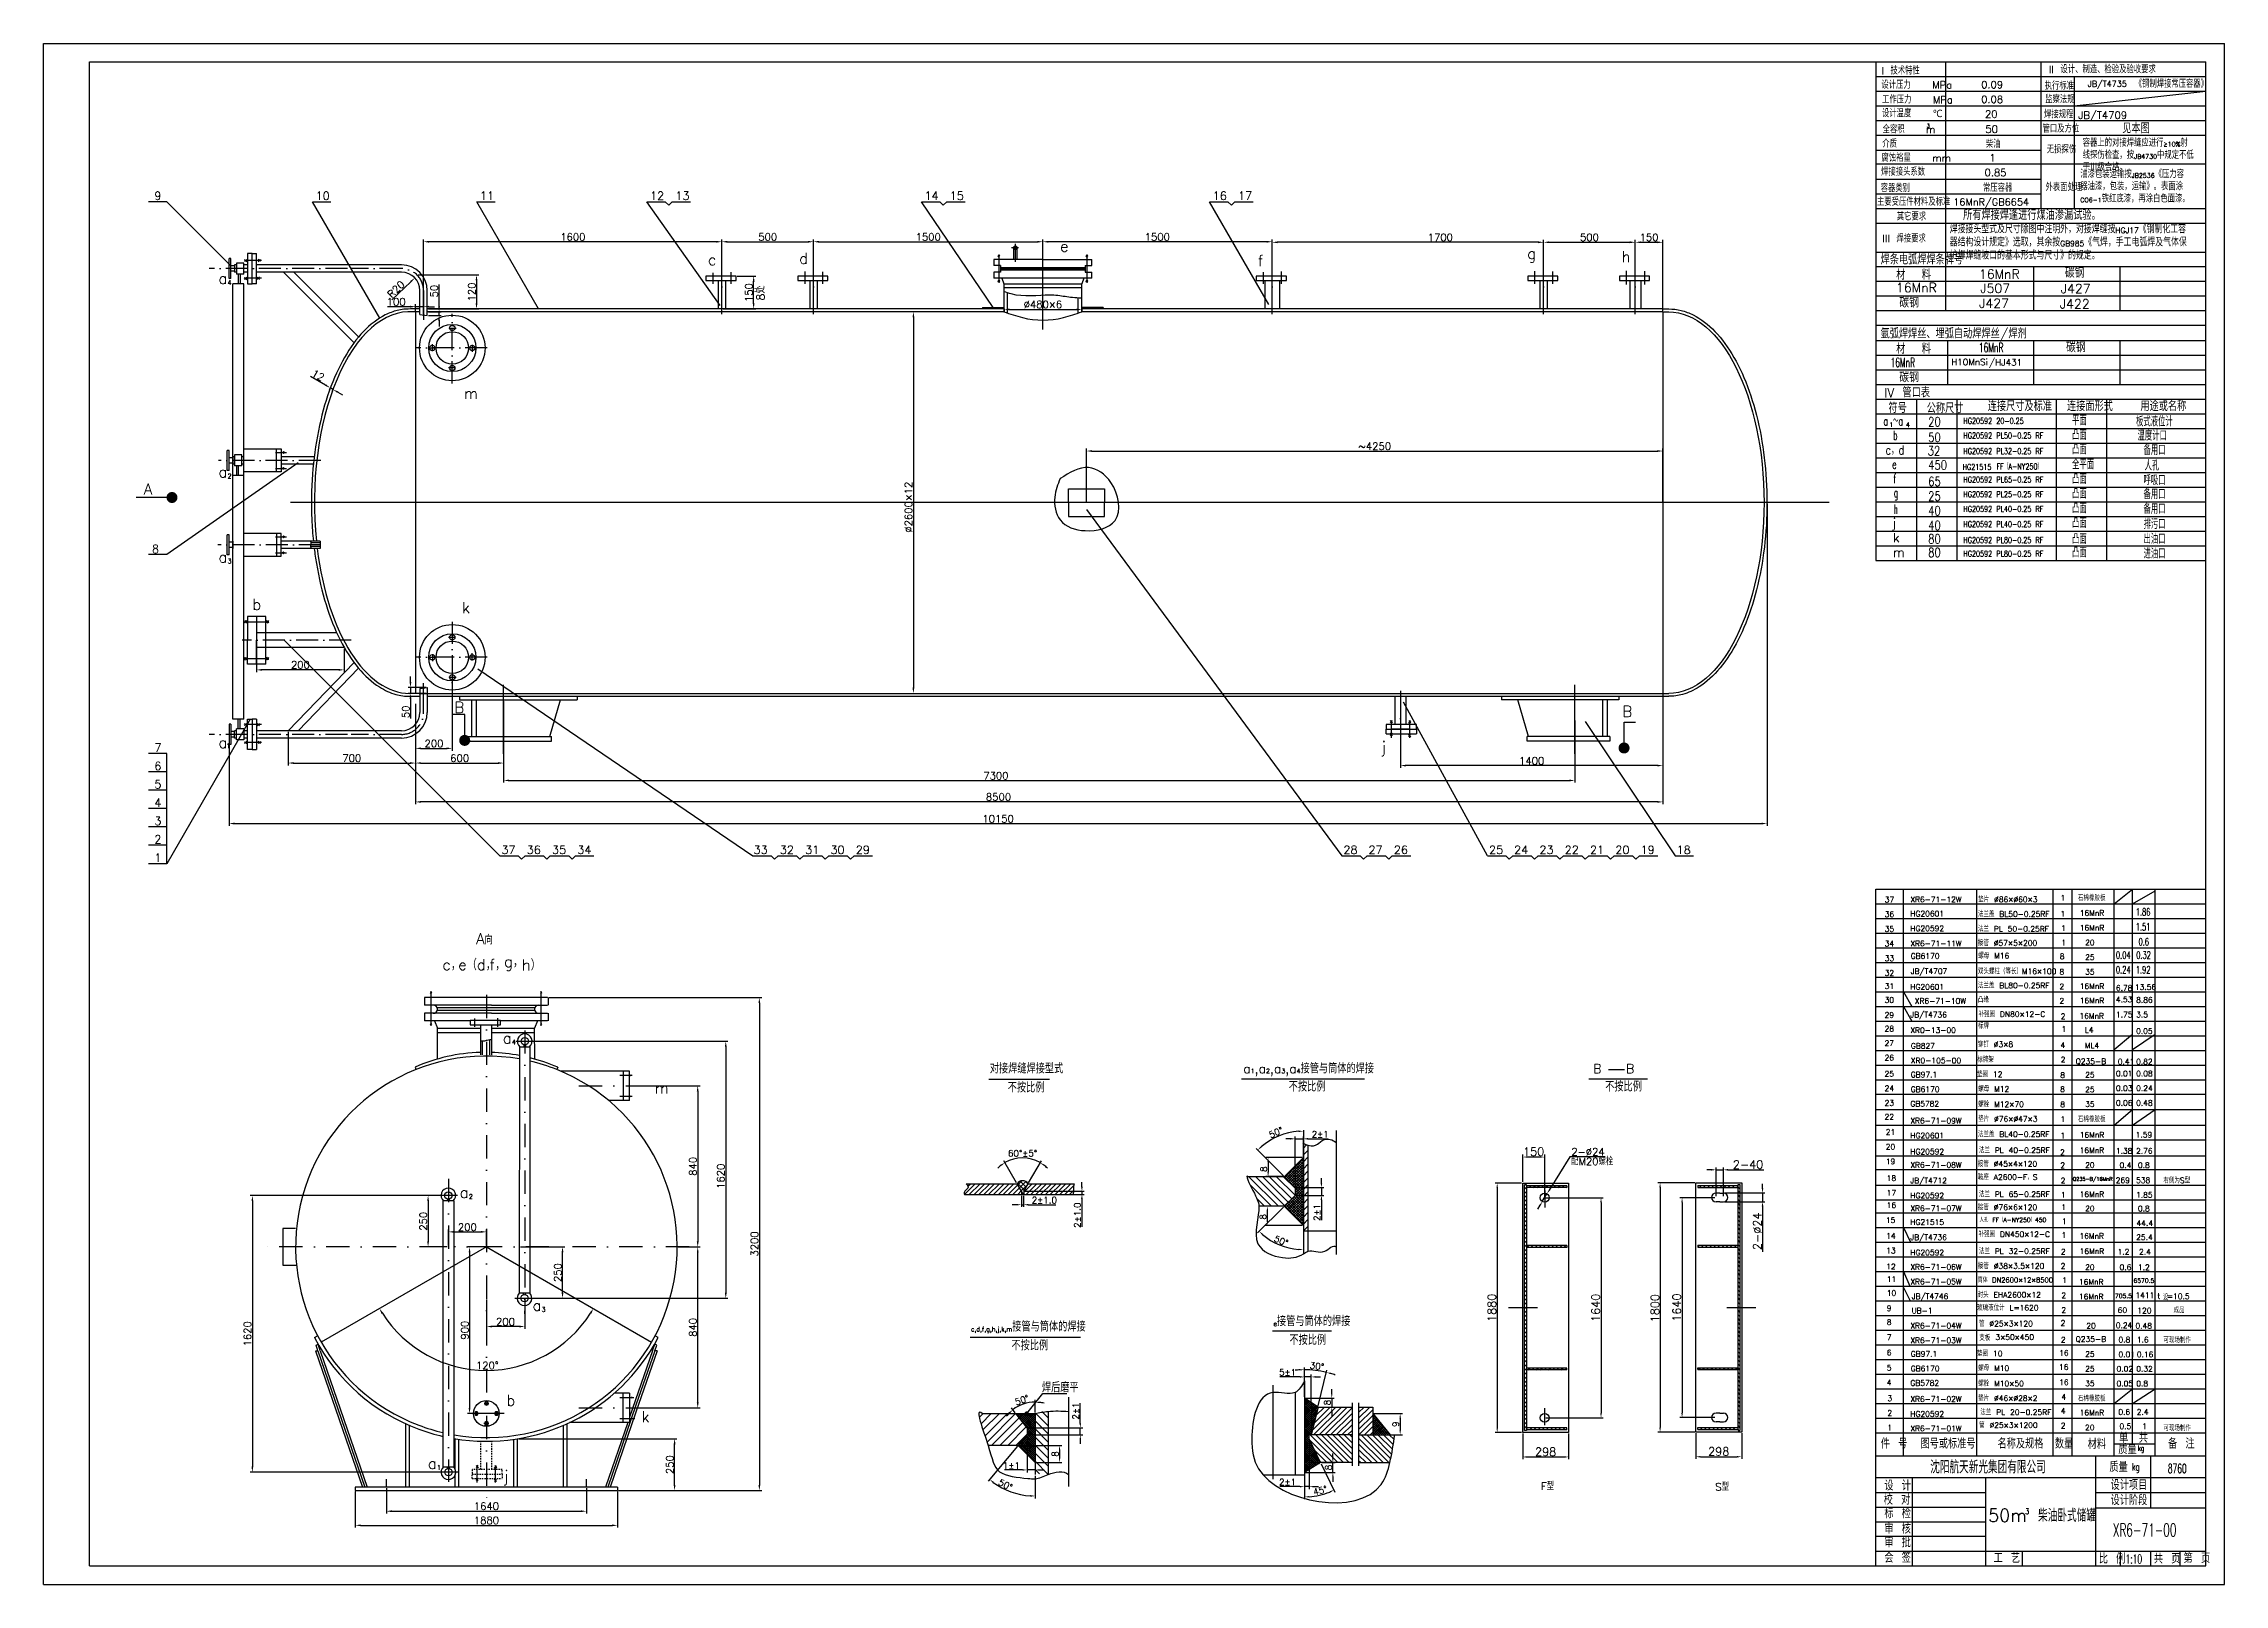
# Model space of a CAD drawing. Header units: millimetres. Extents: x 1189 to 3591, y 347 to 2928.
# Drawn here: x 2402 to 3591, y 347 to 1187 of the extents above; entities that cross this region are included whole.
import ezdxf

# ---------------------------------------------------------------- set-up
doc = ezdxf.new("R2010")
doc.units = ezdxf.units.MM
for name, pattern in [('ACAD_ISO04W100', [30, 24, -3, 0, -3]), ('ACAD_ISO10W100', [18, 12, -3, 0, -3]), ('DASHDOT', [25.4, 12.7, -6.35, 0, -6.35]), ('JIS_02_0.7', [1.35, 0.75, -0.6])]:
    doc.linetypes.add(name, pattern=pattern)
doc.styles.add('HZ', font='txt', dxfattribs={"bigfont": 'hztxt'})
doc.styles.get("Standard").update_dxf_attribs({"font": 'txt', "bigfont": 'gbcbig.shx'})
doc.dimstyles.new('ISO-25', dxfattribs={"dimtxt": 2.5, "dimasz": 2.5, "dimexe": 1.25, "dimexo": 0.625, "dimtad": 1, "dimtxsty": 'Standard', "dimcen": 2.5, "dimadec": 0, "dimazin": 0, "dimtfac": 1, "dimtmove": 0, "dimatfit": 3, "dimfxl": 0, "dimarcsym": 0})
doc.dimstyles.new('ISO-25$3', dxfattribs={"dimtxt": 2.5, "dimasz": 2.5, "dimexe": 1.25, "dimexo": 0, "dimtad": 1, "dimtih": 1, "dimtoh": 1, "dimtxsty": 'Standard', "dimcen": 2.5, "dimadec": 0, "dimazin": 0, "dimtfac": 1, "dimtmove": 0, "dimatfit": 3, "dimfxl": 0, "dimarcsym": 0})
doc.dimstyles.new('ISO-25$7', dxfattribs={"dimtxt": 2.5, "dimasz": 2.5, "dimexe": 1.25, "dimexo": 0, "dimtad": 1, "dimtxsty": 'Standard', "dimcen": 2.5, "dimadec": 0, "dimazin": 0, "dimtfac": 1, "dimtmove": 0, "dimatfit": 3, "dimldrblk": 'DOT', "dimfxl": 0, "dimarcsym": 0})
pattern_1 = [(45, (836.3159, 233.8747), (-1.3200976, 1.3200976), [])]

msp = doc.modelspace()

# ---------------------------------------------------------------- texts
at = {"color": 7}
for s, height, p in [('设计压力   MPa', 4, (3404.492, 1162.456)), ('I 技术特性', 4, (3404.492, 1170.225)), ('0.09', 4, (3458.843, 1162.634)), ('执行标准', 4, (3493.508, 1161.971)), ('II 设计、制造、检验及验收要求', 4, (3495.785, 1170.952)), ('《钢制焊接常压容器》', 4, (3542.584, 1163.028)), ('工作压力   MPa', 4, (3404.84, 1154.449)), ('0.08', 4, (3458.843, 1154.634)), ('监察法规', 4, (3493.776, 1154.579)), ('设计温度   ℃', 4, (3404.754, 1146.956)), ('全容积   m', 4, (3405.117, 1138.233)), ('3', 2, (3429.123, 1141.357)), ('20', 4, (3460.96, 1146.634)), ('50', 4, (3461.146, 1138.39)), ('管口及方位', 4, (3492.324, 1138.585)), ('焊接规程', 4, (3493.156, 1146.406)), ('JB/T4709', 4, (3511.837, 1145.987)), ('见本图', 5, (3535.774, 1138.233)), ('介质', 4, (3404.971, 1130.383)), ('柴油', 4, (3461.443, 1130.191)), ('无损探伤', 4, (3494.634, 1127.244)), ('焊接接头系数', 4, (3404.297, 1115.08)), ('腐蚀裕量   mm', 4, (3404.532, 1122.688)), ('0.85', 4, (3460.706, 1114.711)), ('1', 4, (3463.295, 1122.74)), ('容器类别', 4, (3404.073, 1106.196)), ('常压容器', 4, (3459.806, 1106.323)), ('外表面处理', 4, (3493.957, 1106.661)), ('主要受压件材料及标准', 4, (3402.062, 1098.723)), ('其它要求', 4, (3412.867, 1090.693)), ('16MnR/GB6654', 3.8882, (3443.656, 1098.758)), ('III 焊接要求', 4, (3405.011, 1078.693)), ('焊条电弧焊焊条牌号', 5, (3404.002, 1066.678)), ('材  料', 5, (3412.556, 1058.364)), ('16MnR', 5, (3457.633, 1058.853)), ('16MnR', 5, (3412.435, 1051.515)), ('J427', 5, (3457.694, 1042.957)), ('J507', 5, (3458.37, 1051.14)), ('J422', 5, (3501.746, 1042.653)), ('J427', 5, (3502.224, 1050.957)), ('氩弧焊焊丝、埋弧自动焊焊丝/焊剂', 5, (3404.002, 1026.331)), ('材  料', 5, (3412.556, 1018.017)), ('IV 管口表', 5, (3405.96, 994.165)), ('符号', 5, (3408.327, 985.742)), ('公称尺寸', 5, (3429.192, 985.599)), ('连接尺寸及标准', 5, (3462.471, 986.72)), ('连接面形式', 5, (3505.653, 986.72)), ('用途或名称', 5, (3545.675, 986.72)), ('37', 3, (3406.269, 718.845)), ('36', 3, (3406.269, 710.845)), ('XR6-71-12W', 3, (3420.248, 718.924)), ('HG20601', 3, (3420.248, 711.157)), ('法兰盖 BL50-0.25RF', 3, (3457.092, 710.958)), ('垫片 %%C86×%%C60×3', 3, (3457.251, 718.954)), ('1', 3, (3502.091, 711.115)), ('1', 3, (3502.138, 719.781)), ('石棉橡胶板', 3, (3511.646, 719.695)), ('16MnR', 3, (3512.626, 711.518)), ('35', 3, (3406.269, 702.845)), ('HG20592', 3, (3420.248, 703.11)), ('法兰 PL 50-0.25RF', 3, (3457.092, 702.911)), ('1', 3, (3502.452, 703.314)), ('16MnR', 3, (3512.626, 703.471)), ('34', 3, (3406.269, 694.845)), ('33', 3, (3406.269, 686.845)), ('XR6-71-11W', 3, (3420.248, 694.924)), ('GB6170', 3, (3420.465, 688.068)), ('接管 %%C57×5×200', 3, (3457.092, 695.172)), ('螺母 M16', 3, (3457.251, 688.237)), ('8', 3, (3501.707, 687.882)), ('1', 3, (3502.599, 695.37)), ('20', 3, (3515.572, 695.451)), ('25', 3, (3515.572, 687.451)), ('32', 3, (3406.269, 678.845)), ('JB/T4707', 3, (3420.492, 679.791)), ('双头螺柱（等长）M16×100', 3, (3457.092, 679.749)), ('8', 3, (3501.565, 679.476)), ('35', 3, (3515.572, 679.451)), ('30', 3, (3406.207, 664.091)), ('31', 3, (3406.269, 671.682)), ('HG20601', 3, (3420.248, 671.272)), ('XR6-71-10W', 3, (3422.692, 663.558)), ('法兰盖 BL80-0.25RF', 3, (3457.092, 672.011)), ('凸缘', 3, (3457.092, 664.19)), ('2', 3, (3501.565, 671.476)), ('2', 3, (3501.565, 663.655)), ('16MnR', 3, (3512.626, 671.632)), ('16MnR', 3, (3512.626, 663.811)), ('4.53', 3, (3532.32, 664.378)), ('6.78', 3, (3532.32, 670.635)), ('13.56', 3, (3542.693, 671.147)), ('8.86', 3, (3543.38, 664.13)), ('29', 3, (3406.207, 655.934)), ('JB/T4736', 3, (3420.248, 656.077)), ('补强圈 DN80×12-C', 3, (3457.454, 656.385)), ('2', 3, (3502.228, 655.166)), ('16MnR', 3, (3512.447, 655.416)), ('1.75', 3, (3532.347, 656.13)), ('3.5', 3, (3543.38, 656.13)), ('28', 3, (3406.207, 648.44)), ('27', 3, (3406.207, 640.544)), ('XR0-13-00', 3, (3420.248, 647.65)), ('GB827', 3, (3420.544, 639.099)), ('铆钉 %%C3×8', 3, (3457.069, 639.914)), ('4', 3, (3502.152, 639.528)), ('1', 3, (3502.644, 648.303)), ('L4', 3, (3515.344, 647.743)), ('ML4', 3, (3515.344, 639.263)), ('0.05', 3, (3543.332, 647.144)), ('26', 3, (3406.207, 632.649)), ('XR0-105-00', 3, (3420.544, 631.099)), ('标牌架', 3, (3456.747, 631.637)), ('2', 3, (3502.249, 631.63)), ('Q235-B', 3, (3510.369, 630.646)), ('0.41', 3, (3533.332, 630.48)), ('0.82', 3, (3543.332, 630.48)), ('25', 3, (3406.207, 623.884)), ('24', 3, (3406.207, 615.937)), ('GB97.1', 3, (3420.465, 623.448)), ('GB6170', 3, (3420.465, 615.448)), ('垫圈 12', 3, (3456.672, 623.623)), ('螺母 M12', 3, (3457.251, 615.617)), ('8', 3, (3501.954, 615.483)), ('8', 3, (3501.99, 623.162)), ('25', 3, (3515.572, 623.32)), ('25', 3, (3515.572, 615.32)), ('0.01', 3, (3532.347, 623.999)), ('0.03', 3, (3532.347, 615.999)), ('0.08', 3, (3543.38, 623.999)), ('0.24', 3, (3543.38, 615.999)), ('23', 3, (3406.207, 607.937)), ('GB5782', 3, (3420.269, 607.532)), ('螺栓 M12×70', 3, (3457.251, 607.272)), ('8', 3, (3501.99, 607.162)), ('35', 3, (3515.572, 607.32)), ('0.06', 3, (3532.347, 607.999)), ('0.48', 3, (3543.38, 607.999)), ('22', 3, (3406.207, 600.426)), ('21', 3, (3406.866, 592.101)), ('XR6-71-09W', 3, (3420.248, 598.304)), ('垫片 %%C76×%%C47×3', 3, (3457.251, 599.272)), ('1', 3, (3502.138, 599.162)), ('石棉橡胶板', 3, (3511.646, 599.075)), ('20', 3, (3406.866, 584.101)), ('HG20601', 3, (3420.248, 590.211)), ('HG20592', 3, (3420.248, 581.469)), ('法兰盖 BL40-0.25RF', 3, (3457.092, 590.951)), ('法兰 PL 40-0.25RF', 3, (3457.601, 582.208)), ('2', 3, (3501.89, 581.106)), ('1', 3, (3502.091, 590.17)), ('16MnR', 3, (3512.559, 582.161)), ('16MnR', 3, (3512.626, 590.572)), ('1.38', 3, (3532.323, 581.856)), ('2.76', 3, (3543.326, 581.856)), ('1.59', 3, (3543.118, 590.645)), ('19', 3, (3406.866, 576.101)), ('XR6-71-08W', 3, (3420.248, 574.18)), ('接管 %%C45×4×120', 3, (3457.092, 574.747)), ('2', 3, (3502.024, 574.007)), ('20', 3, (3515.572, 574.088)), ('0.4', 3, (3534.335, 574.035)), ('0.8', 3, (3544.335, 574.035)), ('18', 3, (3407.362, 566.986)), ('17', 3, (3407.362, 558.986)), ('JB/T4712', 3, (3420.248, 565.68)), ('HG20592', 3, (3420.248, 557.483)), ('法兰 PL 65-0.25RF', 3, (3457.601, 558.222)), ('2', 3, (3502.212, 565.672)), ('1', 3, (3502.337, 557.895)), ('Q235-B/16MnR', 1.98479, (3508.819, 567.028)), ('16MnR', 3, (3512.559, 558.175)), ('269', 3, (3532.217, 565.827)), ('538', 3, (3543.332, 565.827)), ('1.85', 3, (3543.326, 557.871)), ('右侧为S型', 3, (3558.223, 565.75)), ('15', 3, (3406.931, 544.086)), ('16', 3, (3407.362, 552.24)), ('XR6-71-07W', 3, (3420.248, 550.536)), ('接管 %%C76×6×120', 3, (3457.092, 551.103)), ('人孔 FF（A-NY250）450', 2.4, (3457.968, 544.532)), ('1', 3, (3502.563, 551.137)), ('20', 3, (3515.572, 550.443)), ('0.8', 3, (3544.335, 550.39)), ('14', 3, (3407.111, 535.482)), ('JB/T4736', 3, (3420.248, 534.728)), ('HG21515', 3, (3420.248, 543.022)), ('补强圈 DN450×12-C', 3, (3457.454, 536.412)), ('1', 3, (3502.675, 535.967)), ('1', 3, (3502.935, 543.462)), ('16MnR', 3, (3512.447, 535.443)), ('25.4', 3, (3543.38, 534.781)), ('44.4', 3, (3543.577, 542.481)), ('13', 3, (3407.111, 527.482)), ('HG20592', 3, (3420.248, 526.443)), ('法兰 PL 32-0.25RF', 3, (3457.601, 527.182)), ('2', 3, (3502.337, 526.854)), ('16MnR', 3, (3512.559, 527.135)), ('1.2', 3, (3533.274, 526.83)), ('2.4', 3, (3544.949, 526.83)), ('12', 3, (3407.111, 518.782)), ('11', 3, (3407.391, 511.908)), ('XR6-71-06W', 3, (3420.248, 518.536)), ('XR6-71-05W', 3, (3420.248, 510.536)), ('筒体 DN2600×12×8500', 2.7, (3457.024, 511.621)), ('接管 %%C38×3.5×120', 3, (3457.092, 519.103)), ('2', 3, (3502.225, 519.137)), ('1', 3, (3503.047, 511.344)), ('16MnR', 3, (3512.189, 510.429)), ('20', 3, (3515.572, 518.443)), ('0.6', 3, (3534.335, 518.39)), ('6570.5', 2.4, (3541.923, 511.412)), ('1.2', 3, (3544.335, 518.39)), ('10', 3, (3407.391, 504.338)), ('JB/T4746', 3, (3421.056, 502.528)), ('玻璃液位计 L=1620', 3, (3456.643, 496.307)), ('封头 EHA2600×12', 3, (3456.931, 503.399)), ('2', 3, (3502.587, 503.047)), ('16MnR', 3, (3512.189, 502.429)), ('705.5', 2.4, (3531.835, 503.099)), ('1411', 3, (3543.038, 503.126)), ('t', 3, (3554.998, 502.76)), ('10.5', 3, (3563.492, 502.568)), ('9', 3, (3407.391, 496.046)), ('8', 3, (3407.391, 488.476)), ('XR6-71-04W', 3, (3420.248, 486.536)), ('UB-1', 3, (3420.893, 494.759)), ('管 %%c25×3×120', 3, (3457.698, 487.649)), ('2', 3, (3502.179, 488.015)), ('2', 3, (3502.587, 495.047)), ('20', 3, (3516.197, 486.491)), ('0.24', 3, (3532.268, 486.739)), ('60', 3, (3533.297, 495.015)), ('0.48', 3, (3542.985, 486.485)), ('120', 3, (3544.014, 494.761)), ('成品', 3, (3563.76, 495.043)), ('7', 3, (3407.391, 480.184)), ('XR6-71-03W', 3, (3420.248, 478.536)), ('支板', 3, (3457.843, 479.928)), ('   3×50×450', 3, (3457.897, 480.32)), ('2', 3, (3502.337, 478.854)), ('Q235-B', 3, (3510.369, 479.211)), ('0.8', 3, (3533.747, 478.887)), ('1.6', 3, (3543.747, 478.887)), ('可现场制作', 3, (3558.223, 478.662)), ('5', 3, (3407.391, 463.601)), ('6', 3, (3407.391, 471.893)), ('GB97.1', 3, (3420.465, 471.191)), ('GB6170', 3, (3420.465, 463.191)), ('垫圈 10', 3, (3456.672, 471.365)), ('螺母 M10', 3, (3457.251, 463.36)), ('16', 3, (3501.331, 464)), ('16', 3, (3501.367, 471.679)), ('25', 3, (3515.572, 471.063)), ('25', 3, (3515.572, 463.063)), ('0.02', 3, (3532.689, 463.026)), ('0.01', 3, (3533.747, 470.887)), ('0.32', 3, (3543.452, 463.026)), ('0.16', 3, (3543.747, 470.887)), ('4', 3, (3407.391, 455.601)), ('GB5782', 3, (3420.269, 455.275)), ('螺栓 M10×50', 3, (3457.251, 455.015)), ('16', 3, (3501.367, 455.679)), ('35', 3, (3515.572, 455.063)), ('0.05', 3, (3532.689, 455.026)), ('0.8', 3, (3543.452, 455.026)), ('3', 3, (3407.739, 446.94)), ('2', 3, (3407.739, 438.94)), ('XR6-71-02W', 3, (3420.248, 446.536)), ('HG20592', 3, (3420.248, 438.443)), ('垫片 %%C46×%%C28×2', 3, (3457.251, 447.015)), ('法兰 PL 20-0.25RF', 3, (3458.39, 439.391)), ('4', 3, (3502.293, 440.069)), ('4', 3, (3502.585, 447.679)), ('石棉橡胶板', 3, (3511.646, 446.818)), ('16MnR', 3, (3512.559, 439.135)), ('0.6', 3, (3533.682, 439.492)), ('2.4', 3, (3543.682, 439.492)), ('1', 3, (3407.739, 430.94)), ('XR6-71-01W', 3, (3420.248, 430.536)), ('管 %%c25×3×1200', 3, (3457.757, 432.32)), ('2', 3, (3502.293, 432.069)), ('20', 3, (3515.5, 431.043)), ('单', 5, (3534.091, 424.197)), ('0.5', 3, (3534.274, 431.713)), ('共', 5, (3544.829, 424.266)), ('1', 3, (3546.669, 431.713)), ('可现场制作', 3, (3558.223, 430.662)), ('件 号', 5, (3404.149, 421.121)), ('图号或标准号', 5, (3425.789, 421.121)), ('名称及规格', 5, (3467.818, 421.121)), ('数量', 5, (3499.046, 421.121)), ('材料', 5, (3516.944, 420.796)), ('质量', 5, (3533.618, 418.037)), ('备 注', 5, (3560.752, 421.121)), ('沈阳航天新光集团有限公司', 7, (3431.096, 407.521)), ('质量', 5, (3528.787, 408.381)), ('校 对', 5, (3405.76, 390.508)), ('设 计', 5, (3406.096, 398.241)), ('设计项目', 5, (3529.437, 398.577)), ('设计阶段', 5, (3529.437, 390.282)), ('标 检', 5, (3406.096, 383.112)), (' 50m 柴油卧式储罐', 7, (3456.433, 381.126)), ('审 核', 5, (3406.096, 374.707)), ('审 批', 5, (3406.096, 367.275)), ('会 签', 5, (3406.096, 358.87)), ('工 艺', 5, (3465.644, 358.707)), ('比 例', 5, (3523.028, 358.371))]:
    msp.add_text(s, height=height, dxfattribs=at).set_placement(p)
at = {"color": 7, "style": 'HZ', "width": 0.6}
for s, height, p in [('16MnR', 5, (3457.633, 1018.801)), ('16MnR', 5, (3409.441, 1010.706)), ('kg', 3, (3544.335, 419.743)), ('kg', 4, (3541.141, 409.086)), ('XR6-71-00', 7, (3530.629, 373.184)), ('1:10', 5, (3537.598, 358.371))]:
    msp.add_text(s, height=height, dxfattribs=at).set_placement(p)
at = {"color": 7}
for s, height, width, p in [('a ～a', 5, 0.6, (3405.671, 978.739)), ('b', 5, 0.6, (3410.838, 970.961)), ('20', 5, 0.8, (3429.96, 978.334)), ('HG20592 20-0.25', 3.2, 0.8, (3449.159, 979.718)), ('平面', 5, 0.8, (3508.441, 979.01)), ('凸面', 5, 0.8, (3508.441, 971.01)), ('板式液位计', 5, 0.8, (3543.321, 978.335)), ('温度计口', 5, 0.8, (3544.135, 970.636)), ('c，d', 5, 0.8, (3406.672, 962.972)), ('32', 5, 0.8, (3429.696, 962.522)), ('50', 5, 0.8, (3429.96, 969.899)), ('HG20592 PL50-0.25 RF', 3.2, 0.8, (3449.159, 971.718)), ('HG20592 PL32-0.25 RF', 3.2, 0.8, (3449.159, 963.217)), ('凸面', 5, 0.8, (3508.441, 963.137)), ('备用口', 5, 0.8, (3547.391, 962.807)), ('e', 5, 0.6, (3410.386, 955.204)), ('f', 5, 0.6, (3410.982, 947.404)), ('450', 5, 0.8, (3429.96, 954.785)), ('HG21515', 3.2, 0.8, (3448.745, 954.603)), (' FF（A-NY250）', 3.2, 0.8, (3464.98, 954.887)), ('全平面', 5, 0.8, (3508.441, 955.01)), ('凸面', 5, 0.8, (3508.441, 947.01)), ('呼吸口', 5, 0.8, (3547.391, 946.335)), ('人孔', 5, 0.8, (3547.973, 954.35)), ('g', 5, 0.6, (3411.202, 939.704)), ('25', 5, 0.8, (3429.96, 937.822)), ('65', 5, 0.8, (3429.96, 945.822)), ('HG20592 PL65-0.25 RF', 3.2, 0.8, (3449.159, 947.718)), ('HG20592 PL25-0.25 RF', 3.2, 0.8, (3449.159, 939.718)), ('凸面', 5, 0.8, (3508.441, 939.01)), ('备用口', 5, 0.8, (3547.391, 938.722)), ('h', 5, 0.5, (3411.262, 930.681)), ('40', 5, 0.8, (3429.96, 929.837)), ('HG20592 PL40-0.25 RF', 3.2, 0.8, (3449.159, 931.718)), ('凸面', 5, 0.8, (3508.441, 931.01)), ('凸面', 5, 0.8, (3508.441, 923.01)), ('备用口', 5, 0.8, (3547.391, 930.721)), ('排污口', 5, 0.8, (3547.391, 922.416)), ('40', 5, 0.8, (3429.96, 921.822)), ('80', 5, 0.8, (3429.96, 914.51)), ('HG20592 PL40-0.25 RF', 3.2, 0.8, (3449.159, 923.426)), ('HG20592 PL80-0.25 RF', 3.2, 0.8, (3449.159, 914.759)), ('凸面', 5, 0.8, (3508.441, 914.344)), ('出油口', 5, 0.8, (3547.391, 914.335)), ('80', 5, 0.8, (3429.96, 907.088)), ('HG20592 PL80-0.25 RF', 3.2, 0.8, (3449.159, 907.337)), ('凸面', 5, 0.8, (3508.441, 906.922)), ('进油口', 5, 0.8, (3547.391, 906.335)), ('1.86', 4, 0.6, (3543.118, 711.59)), ('1.51', 4, 0.6, (3543.118, 703.543)), ('0.04', 4, 0.6, (3532.347, 688.13)), ('0.32', 4, 0.6, (3543.38, 688.13)), ('0.6', 4, 0.6, (3544.664, 695.398)), ('0.24', 4, 0.6, (3532.347, 680.13)), ('1.92', 4, 0.6, (3543.21, 680.13)), ('8760', 5, 0.6, (3560.639, 407.69)), ('3', 3, 0.8, (3482.789, 385.345))]:
    msp.add_text(s, height=height, dxfattribs=dict(at, width=width)).set_placement(p)
for s, insert, char_height, width, attachment_point in [('JB/T4735', (3517.018, 1166.674), 3.2, 48.55018, 1), ('容器上的对接焊缝应进行{\\H0.625x;≥10%}射线探伤检查，按{\\H0.625x;JB4730}中规定不低于Ⅲ级合格。', (3514.237, 1134.919), 4, 60.68772, 1), ('油漆包装运输按{\\H0.625x;JB2536}《压力容器油漆，包装，运输》。表面涂{\\H0.625x;CO6-1}铁红底漆，再涂白色面漆。', (3512.905, 1117.841), 4, 59.82857, 1), ('9', (2462.836, 1106.307), 4.5, 8.17949, 1), ('10', (2550.752, 1106.307), 4.5, 8.17949, 1), ('11', (2640.297, 1106.307), 4.5, 8.17949, 1), ('12', (2733.068, 1106.307), 4.5, 8.17949, 1), ('13', (2746.868, 1106.307), 4.5, 8.17949, 1), ('14', (2882.725, 1106.307), 4.5, 8.17949, 1), ('15', (2896.525, 1106.307), 4.5, 8.17949, 1), ('16', (3039.875, 1106.307), 4.5, 8.17949, 1), ('17', (3053.675, 1106.307), 4.5, 8.17949, 1), ('所有焊接焊逢进行煤油渗漏试验。', (3449.021, 1095.933), 5, 171.26923, 1), ('焊接接头型式及尺寸除图中注明外，对接焊缝按{\\H0.6977x;HGJ17}《钢制化工容器结构设计规定》选取，其余按{\\H0.6977x;GB985}《气焊，手工电弧焊及气体保护焊焊缝坡口的基本形式与尺寸》的规定。', (3441.737, 1088), 4.3, 131.14286, 1), ('c', (2764.639, 1072.202), 6, 11.49681, 1), ('d', (2814.392, 1072.931), 6, 11.49681, 1), ('e', (2956.624, 1079.528), 6, 11.49681, 1), ('f', (3064.458, 1071.726), 6, 11.49681, 1), ('g', (3211.37, 1075.619), 6, 11.49681, 1), ('h', (3262.785, 1073.823), 6, 11.49681, 1), ('a', (2497.819, 1061.996), 6, 11.49681, 1), ('碳钢', (3504.46, 1064.955), 5.625, 105.75, 1), ('4', (2502.793, 1057.984), 2.5, 2.51493, 1), ('碳钢', (3414.236, 1048.693), 5.625, 105.75, 1), ('碳钢', (3505.146, 1024.334), 5.625, 105.75, 1), ('碳钢', (3414.236, 1007.985), 5.625, 105.75, 1), ('m', (2631.593, 999.335), 6, 11.49681, 1), ('1', (3408.74, 980.524), 2.5, 2.51493, 1), ('4', (3417.851, 980.424), 2.5, 2.51493, 1), ('a', (2497.819, 956.521), 6, 11.49681, 1), ('2', (2502.793, 952.51), 2.5, 2.51493, 1), ('{\\H2.4x;A}', (2457.116, 947.271), 2.5, 23.37154, 1), ('j', (3410.312, 928.369), 5, 22.21337, 1), ('k', (3410.737, 920.124), 5, 22.21337, 1), ('8', (2461.542, 913.76), 4.5, 8.17949, 1), ('a', (2497.819, 910.101), 6, 11.49681, 1), ('3', (2502.793, 906.09), 2.5, 2.51493, 1), ('m', (3410.737, 912.124), 5, 22.21337, 1), ('b', (2516.3, 884.288), 6, 11.49681, 1), ('k', (2630.559, 882.421), 6, 11.49681, 1), ('B', (2626.423, 828.133), 6, 23.37154, 1), ('B', (3268.619, 825.899), 6, 23.37154, 3), ('7', (2462.836, 805.454), 4.5, 8.17949, 1), ('a', (2497.819, 802.98), 6, 11.49681, 7), ('1', (2502.067, 802.882), 2.5, 2.51493, 7), ('j', (3131.778, 806.553), 6, 11.49681, 1), ('5', (2462.836, 785.454), 4.5, 8.17949, 1), ('6', (2462.836, 795.454), 4.5, 8.17949, 1), ('4', (2462.836, 775.454), 4.5, 8.17949, 1), ('3', (2462.836, 765.454), 4.5, 8.17949, 1), ('2', (2462.836, 755.454), 4.5, 8.17949, 1), ('37', (2652.043, 749.725), 4.5, 8.17949, 1), ('36', (2665.843, 749.725), 4.5, 8.17949, 1), ('35', (2679.644, 749.725), 4.5, 8.17949, 1), ('34', (2693.444, 749.725), 4.5, 8.17949, 1), ('33', (2789.538, 749.725), 4.5, 8.17949, 1), ('32', (2803.845, 749.725), 4.5, 8.17949, 1), ('31', (2817.645, 749.725), 4.5, 8.17949, 1), ('30', (2831.446, 749.725), 4.5, 8.17949, 1), ('29', (2845.246, 749.725), 4.5, 8.17949, 1), ('28', (3111.117, 749.725), 4.5, 8.17949, 1), ('27', (3124.841, 749.725), 4.5, 8.17949, 1), ('26', (3138.641, 749.725), 4.5, 8.17949, 1), ('25', (3190.525, 749.725), 4.5, 8.17949, 1), ('24', (3204.178, 749.725), 4.5, 8.17949, 1), ('23', (3217.978, 749.725), 4.5, 8.17949, 1), ('22', (3231.778, 749.725), 4.5, 8.17949, 1), ('21', (3245.578, 749.725), 4.5, 8.17949, 1), ('20', (3259.378, 749.725), 4.5, 8.17949, 1), ('19', (3273.178, 749.725), 4.5, 8.17949, 1), ('18', (3292.807, 749.725), 4.5, 8.17949, 1), ('1', (2462.836, 745.454), 4.5, 8.17949, 1), ('{\\H2.4x;A\\H0.75x;向}', (2638.277, 701.991), 2.5, 23.37154, 1), ('c，', (2619.9, 687.882), 6, 11.49681, 1), ('e', (2628.5, 687.882), 6, 11.49681, 1), ('（d，', (2633.274, 687.882), 6, 79.38947, 1), ('f，', (2645.578, 687.882), 6, 78.46667, 1), ('g，', (2653.519, 689.557), 6, 71.96667, 1), ('h）', (2663.158, 687.753), 6, 47.85724, 1), ('a', (2652.846, 647.854), 6, 11.49681, 1), ('4', (2657.82, 643.843), 2.5, 2.51493, 1), ('标牌', (3457.112, 653.038), 3, 54.66667, 1), ('对接焊缝焊接型式\\P ', (2918.363, 630.625), 5, 419.732, 1), ('a{\\H0.5x;1},a{\\H0.5x;2},a{\\H0.5x;3},a{\\H0.5x;4}接管与筒体的焊接', (3056.53, 630.662), 5, 419.732, 1), ('  B   B', (3238.433, 630.662), 5, 419.732, 1), ('m', (2735.661, 620.608), 6, 11.49681, 1), ('不按比例', (2928.129, 620.244), 5, 419.732, 1), ('不按比例', (3081.342, 620.771), 5, 419.732, 1), ('不按比例', (3253.876, 620.771), 5, 419.732, 1), ('配M20螺栓', (3235.284, 579.622), 4, 26.03226, 1), ('鞍座 A2600-F，S', (3457.06, 570.548), 3, 68.96825, 1), ('a', (2629.354, 563.715), 6, 11.49681, 1), ('2', (2634.328, 559.703), 2.5, 2.51493, 1), ('a', (2669.032, 502.138), 6, 11.49681, 1), ('设', (3557.939, 504.99), 3, 2.25785, 1), ('=', (3560.243, 505.625), 3, 10.68417, 1), ('3', (2674.006, 498.127), 2.5, 2.51493, 1), ('{\\H0.4916x;c,d,f,g,h,j,k,m}接管与筒体的焊接', (2908.063, 489.918), 5, 419.732, 1), ('{\\H0.4916x;e}接管与筒体的焊接', (3073.035, 492.88), 5, 419.732, 1), ('不按比例', (2930.158, 479.644), 5, 419.732, 1), ('不按比例', (3081.716, 482.637), 5, 419.732, 1), ('焊后磨平', (2946.809, 456.734), 4.9837, 342.78114, 1), ('b', (2654.822, 450.361), 6, 11.49681, 1), ('k', (2728.438, 441.37), 6, 11.49681, 1), ('a', (2611.992, 415.958), 6, 11.49681, 1), ('1', (2616.965, 411.947), 2.5, 2.51493, 1), ('j', (2653.299, 409.182), 6, 11.49681, 1), ('F型', (3218.9, 402.534), 4, 26.03226, 1), ('S型', (3313.957, 402.148), 4, 26.03226, 1), ('共 页', (3552.975, 363.451), 5.0354, 26.8582, 1), ('第 页', (3569.157, 363.732), 5.0354, 26.8582, 1)]:
    msp.add_mtext(s, dxfattribs=dict(at, insert=insert, char_height=char_height, width=width, attachment_point=attachment_point))
at = {"color": 7, "insert": (2793.385, 1051.05), "char_height": 4.5, "attachment_point": 5, "rotation": 90}
msp.add_mtext('8处', dxfattribs=at)
at = {"color": 7, "char_height": 3.5, "width": 32.9, "attachment_point": 1, "style": 'HZ'}
for s, insert in [('H10MnSi', (3442.546, 1015.137)), ('/HJ431', (3463.148, 1014.966))]:
    msp.add_mtext(s, dxfattribs=dict(at, insert=insert))

# ---------------------------------------------------------------- blocks, each defined once
blk = doc.blocks.new('*D83')
at = {"color": 0, "lineweight": -2}
for p, q in [((2605.3, 827.1), (2605.3, 793.5)), ((2653.3, 828.6), (2653.3, 793.5)), ((2608.3, 794.8), (2650.3, 794.8))]:
    blk.add_line(p, q, dxfattribs=at)
at = {"color": 0}
for points in [[(2608.3, 795.3), (2608.3, 794.3), (2605.3, 794.8)], [(2650.3, 795.3), (2650.3, 794.3), (2653.3, 794.8)]]:
    blk.add_solid(points, dxfattribs=at)
at = {"layer": 'Defpoints', "color": 0}
for p in [(2605.3, 827.8), (2653.3, 829.3), (2653.3, 794.8)]:
    blk.add_point(p, dxfattribs=at)
at = {"color": 0, "insert": (2629.3, 797.4), "char_height": 4, "attachment_point": 5}
blk.add_mtext('600', dxfattribs=at)
blk = doc.blocks.new('*D84')
at = {"color": 0, "lineweight": -2}
for p, q in [((2653.3, 808.6), (2653.3, 784.1)), ((3237.3, 818), (3237.3, 784.1)), ((2656.3, 785.3), (3234.3, 785.3))]:
    blk.add_line(p, q, dxfattribs=at)
at = {"color": 0}
for points in [[(2656.3, 785.8), (2656.3, 784.8), (2653.3, 785.3)], [(3234.3, 785.8), (3234.3, 784.8), (3237.3, 785.3)]]:
    blk.add_solid(points, dxfattribs=at)
at = {"layer": 'Defpoints', "color": 0}
for p in [(2653.3, 809.3), (3237.3, 818.6), (3237.3, 785.3)]:
    blk.add_point(p, dxfattribs=at)
at = {"color": 0, "insert": (2921.7, 787.9), "char_height": 4, "attachment_point": 5}
blk.add_mtext('7300', dxfattribs=at)
blk = doc.blocks.new('*D85')
at = {"color": 0, "lineweight": -2}
for p, q in [((2605.3, 827.1), (2605.3, 772.4)), ((3285.3, 832.1), (3285.3, 772.4)), ((3282.3, 773.6), (2608.3, 773.6))]:
    blk.add_line(p, q, dxfattribs=at)
at = {"color": 0}
for points in [[(2608.3, 774.1), (2608.3, 773.1), (2605.3, 773.6)], [(3282.3, 774.1), (3282.3, 773.1), (3285.3, 773.6)]]:
    blk.add_solid(points, dxfattribs=at)
at = {"layer": 'Defpoints', "color": 0}
for p in [(3285.3, 832.8), (2605.3, 827.8), (2605.3, 773.6)]:
    blk.add_point(p, dxfattribs=at)
at = {"color": 0, "insert": (2923.1, 776.3), "char_height": 4, "attachment_point": 5}
blk.add_mtext('8500', dxfattribs=at)
blk = doc.blocks.new('*D86')
at = {"color": 0, "lineweight": -2}
for p, q in [((2556.2, 1000.8), (2547.9, 1005.6)), ((2558.6, 998.9), (2558.2, 998.2)), ((2560.2, 998.5), (2558.8, 999.3)), ((2560, 998.1), (2559.6, 997.4)), ((2562.8, 997), (2565.4, 995.5))]:
    blk.add_line(p, q, dxfattribs=at)
at = {"color": 0}
for points in [[(2556.5, 1001.2), (2556, 1000.4), (2558.8, 999.3)], [(2563.1, 997.4), (2562.6, 996.6), (2560.2, 998.5)]]:
    blk.add_solid(points, dxfattribs=at)
at = {"layer": 'Defpoints', "color": 0}
for p in [(2558.9, 999.4), (2560.2, 998.5), (2560.3, 998.6)]:
    blk.add_point(p, dxfattribs=at)
at = {"color": 0, "insert": (2552.1, 1006.2), "char_height": 4, "attachment_point": 5, "rotation": 330}
blk.add_mtext('12', dxfattribs=at)
blk = doc.blocks.new('*D87')
at = {"color": 0, "lineweight": -2}
for p, q in [((2605.3, 827.1), (2605.3, 793.5)), ((2535.8, 811.8), (2535.8, 793.5)), ((2538.8, 794.8), (2602.3, 794.8))]:
    blk.add_line(p, q, dxfattribs=at)
at = {"color": 0}
for points in [[(2538.8, 795.3), (2538.8, 794.3), (2535.8, 794.8)], [(2602.3, 795.3), (2602.3, 794.3), (2605.3, 794.8)]]:
    blk.add_solid(points, dxfattribs=at)
at = {"layer": 'Defpoints', "color": 0}
for p in [(2605.3, 827.8), (2535.8, 812.4), (2605.3, 794.8)]:
    blk.add_point(p, dxfattribs=at)
at = {"color": 0, "insert": (2570.5, 797.4), "char_height": 4, "attachment_point": 5}
blk.add_mtext('700', dxfattribs=at)
blk = doc.blocks.new('*D88')
at = {"color": 0, "lineweight": -2}
for p, q in [((2780.7, 1060.3), (2790.8, 1060.3)), ((2789.6, 1045.4), (2789.6, 1057.3)), ((2772.9, 1042.4), (2790.8, 1042.4))]:
    blk.add_line(p, q, dxfattribs=at)
at = {"color": 0}
for points in [[(2789.1, 1057.3), (2790.1, 1057.3), (2789.6, 1060.3)], [(2789.1, 1045.4), (2790.1, 1045.4), (2789.6, 1042.4)]]:
    blk.add_solid(points, dxfattribs=at)
at = {"layer": 'Defpoints', "color": 0}
for p in [(2780.1, 1060.3), (2789.6, 1060.3), (2772.3, 1042.4)]:
    blk.add_point(p, dxfattribs=at)
at = {"color": 0, "insert": (2787, 1051.3), "char_height": 4, "attachment_point": 5, "rotation": 90}
blk.add_mtext('150', dxfattribs=at)
blk = doc.blocks.new('*D89')
at = {"color": 0, "lineweight": -2}
for p, q in [((2518.6, 861.1), (2518.6, 844.4)), ((2566.4, 857.1), (2566.4, 844.4)), ((2563.4, 845.6), (2521.6, 845.6))]:
    blk.add_line(p, q, dxfattribs=at)
at = {"color": 0}
for points in [[(2521.6, 846.1), (2521.6, 845.1), (2518.6, 845.6)], [(2563.4, 846.1), (2563.4, 845.1), (2566.4, 845.6)]]:
    blk.add_solid(points, dxfattribs=at)
at = {"layer": 'Defpoints', "color": 0}
for p in [(2518.6, 861.8), (2566.4, 857.8), (2518.6, 845.6)]:
    blk.add_point(p, dxfattribs=at)
at = {"color": 0, "insert": (2542.5, 848.3), "char_height": 4, "attachment_point": 5}
blk.add_mtext('200', dxfattribs=at)
blk = doc.blocks.new('*D96')
at = {"color": 0, "lineweight": -2}
for p, q in [((2933, 566), (2926, 578)), ((2939.5, 566), (2946.5, 578))]:
    blk.add_line(p, q, dxfattribs=at)
for start, end in [(127.4602, 134.9205), (60, 120), (45.0795, 52.5398)]:
    blk.add_arc((2936.2, 560.3), 19.2, start, end, dxfattribs=at)
at = {"color": 0}
for points in [[(2924.3, 575.9), (2924.8, 575.2), (2926.6, 576.9)], [(2947.7, 575.2), (2948.2, 575.9), (2945.8, 576.9)]]:
    blk.add_solid(points, dxfattribs=at)
at = {"layer": 'Defpoints', "color": 0}
for p in [(2939.6, 579.2), (2933.3, 565.4), (2935.6, 561.3), (2936.8, 561.3), (2939.2, 565.4)]:
    blk.add_point(p, dxfattribs=at)
at = {"color": 0, "insert": (2936.2, 582), "char_height": 3.5, "attachment_point": 5}
blk.add_mtext('60%%D±5%%D', dxfattribs=at)
blk = doc.blocks.new('*D97')
at = {"color": 0, "lineweight": -2}
for p, q in [((2935.6, 558.9), (2935.6, 552.8)), ((2936.8, 558.9), (2936.8, 552.8)), ((2933.1, 554), (2930.6, 554)), ((2935.6, 554), (2936.8, 554)), ((2939.3, 554), (2954.4, 554))]:
    blk.add_line(p, q, dxfattribs=at)
at = {"color": 0}
for points in [[(2933.1, 554.4), (2933.1, 553.6), (2935.6, 554)], [(2939.3, 554.4), (2939.3, 553.6), (2936.8, 554)]]:
    blk.add_solid(points, dxfattribs=at)
at = {"layer": 'Defpoints', "color": 0}
for p in [(2935.6, 559.6), (2936.8, 559.6), (2936.8, 554)]:
    blk.add_point(p, dxfattribs=at)
at = {"color": 0, "insert": (2948.1, 556.5), "char_height": 3.5, "attachment_point": 5}
blk.add_mtext('2±1.0', dxfattribs=at)
blk = doc.blocks.new('*D98')
at = {"color": 0, "lineweight": -2}
for p, q in [((2937.5, 561.3), (2969.8, 561.3)), ((2937.5, 559.6), (2969.8, 559.6)), ((2968.6, 563.8), (2968.6, 566.3)), ((2968.6, 561.3), (2968.6, 559.6)), ((2968.6, 557.1), (2968.6, 542))]:
    blk.add_line(p, q, dxfattribs=at)
at = {"color": 0}
for points in [[(2968.1, 563.8), (2969, 563.8), (2968.6, 561.3)], [(2968.1, 557.1), (2969, 557.1), (2968.6, 559.6)]]:
    blk.add_solid(points, dxfattribs=at)
at = {"layer": 'Defpoints', "color": 0}
for p in [(2936.8, 561.3), (2936.8, 559.6), (2968.6, 559.6)]:
    blk.add_point(p, dxfattribs=at)
at = {"color": 0, "insert": (2966.1, 548.3), "char_height": 3.5, "attachment_point": 5, "rotation": 90}
blk.add_mtext('2±1.0', dxfattribs=at)
blk = doc.blocks.new('*D100')
at = {"color": 0, "lineweight": -2}
for p, q in [((2932.2, 440.6), (2930.2, 443.2)), ((2943, 440.8), (2943, 447.6))]:
    blk.add_line(p, q, dxfattribs=at)
for start, end in [(135.4043, 142.7189), (90, 128.0896), (75.3707, 82.6854)]:
    blk.add_arc((2943, 426.8), 19.6, start, end, dxfattribs=at)
at = {"color": 0}
for points in [[(2928.8, 440.8), (2929.4, 440.2), (2930.9, 442.2)], [(2945.5, 445.8), (2945.6, 446.6), (2943, 446.4)]]:
    blk.add_solid(points, dxfattribs=at)
at = {"layer": 'Defpoints', "color": 0}
for p in [(2932.6, 440.1), (2938.7, 445.9), (2943, 440.1), (2938.7, 432.3), (2943, 406.9)]:
    blk.add_point(p, dxfattribs=at)
at = {"color": 0, "insert": (2935.9, 447.5), "char_height": 3.5, "attachment_point": 5, "rotation": 19.0448}
blk.add_mtext('50%%D', dxfattribs=at)
blk = doc.blocks.new('*D101')
at = {"color": 0, "lineweight": -2}
for p, q in [((2933.4, 422.3), (2917.5, 403.2)), ((2943, 406.2), (2943, 393.9))]:
    blk.add_line(p, q, dxfattribs=at)
blk.add_arc((2943, 433.7), 38.5, 233.7822, 266.2832, dxfattribs=at)
at = {"color": 0}
for points in [[(2920, 402.3), (2920.5, 403), (2918.3, 404.2)], [(2940.5, 395.7), (2940.5, 394.8), (2943, 395.2)]]:
    blk.add_solid(points, dxfattribs=at)
at = {"layer": 'Defpoints', "color": 0}
for p in [(2943, 440.1), (2938.7, 428.6), (2933.8, 422.7), (2943, 406.9), (2934.2, 396.2)]:
    blk.add_point(p, dxfattribs=at)
at = {"color": 0, "insert": (2926.9, 401.3), "char_height": 3.5, "attachment_point": 5, "rotation": 333.5886}
blk.add_mtext('50%%D', dxfattribs=at)
blk = doc.blocks.new('*D102')
at = {"color": 0, "lineweight": -2}
for p, q in [((2934.5, 422.7), (2957.6, 422.7)), ((2956.4, 420.2), (2956.4, 416)), ((2943.7, 413.5), (2957.6, 413.5))]:
    blk.add_line(p, q, dxfattribs=at)
at = {"color": 0}
for points in [[(2956, 420.2), (2956.8, 420.2), (2956.4, 422.7)], [(2956, 416), (2956.8, 416), (2956.4, 413.5)]]:
    blk.add_solid(points, dxfattribs=at)
at = {"layer": 'Defpoints', "color": 0}
for p in [(2933.8, 422.7), (2943, 413.5), (2956.4, 413.5)]:
    blk.add_point(p, dxfattribs=at)
at = {"color": 0, "insert": (2954, 418.1), "char_height": 3.5, "attachment_point": 5, "rotation": 90}
blk.add_mtext('8', dxfattribs=at)
blk = doc.blocks.new('*D103')
at = {"color": 0, "lineweight": -2}
for p, q in [((2967.7, 434.8), (2967.7, 445.8)), ((2939.3, 432.3), (2969, 432.3)), ((2939.3, 428.6), (2969, 428.6)), ((2967.7, 428.6), (2967.7, 432.3)), ((2967.7, 426.1), (2967.7, 423.6))]:
    blk.add_line(p, q, dxfattribs=at)
at = {"color": 0}
for points in [[(2967.3, 434.8), (2968.1, 434.8), (2967.7, 432.3)], [(2967.3, 426.1), (2968.1, 426.1), (2967.7, 428.6)]]:
    blk.add_solid(points, dxfattribs=at)
at = {"layer": 'Defpoints', "color": 0}
for p in [(2938.7, 432.3), (2938.7, 428.6), (2967.7, 428.6)]:
    blk.add_point(p, dxfattribs=at)
at = {"color": 0, "insert": (2965.2, 441.5), "char_height": 3.5, "attachment_point": 5, "rotation": 90}
blk.add_mtext('2±1', dxfattribs=at)
blk = doc.blocks.new('*D99')
at = {"color": 0, "lineweight": -2}
for p, q in [((2938.7, 427.9), (2938.7, 408.1)), ((2943, 427.9), (2943, 408.1)), ((2936.2, 409.4), (2926.4, 409.4)), ((2943, 409.4), (2938.7, 409.4)), ((2945.5, 409.4), (2948, 409.4))]:
    blk.add_line(p, q, dxfattribs=at)
at = {"color": 0}
for points in [[(2936.2, 409.8), (2936.2, 409), (2938.7, 409.4)], [(2945.5, 409.8), (2945.5, 409), (2943, 409.4)]]:
    blk.add_solid(points, dxfattribs=at)
at = {"layer": 'Defpoints', "color": 0}
for p in [(2938.7, 428.6), (2943, 428.6), (2943, 409.4)]:
    blk.add_point(p, dxfattribs=at)
at = {"color": 0, "insert": (2930.1, 411.8), "char_height": 3.5, "attachment_point": 5}
blk.add_mtext('1±1', dxfattribs=at)
blk = doc.blocks.new('*D104')
at = {"color": 0, "lineweight": -2}
for p, q in [((3089.9, 458.6), (3089.9, 465.3)), ((3097.4, 444.3), (3102.2, 463.8))]:
    blk.add_line(p, q, dxfattribs=at)
for start, end in [(92.8254, 95.6509), (76.3325, 90), (70.6816, 73.5071)]:
    blk.add_arc((3089.9, 413.3), 50.7, start, end, dxfattribs=at)
at = {"color": 0}
for points in [[(3087.4, 464.4), (3087.4, 463.6), (3089.9, 464)], [(3104.2, 461.6), (3104.4, 462.4), (3101.9, 462.6)]]:
    blk.add_solid(points, dxfattribs=at)
at = {"layer": 'Defpoints', "color": 0}
for p in [(3093.9, 463.9), (3089.9, 457.9), (3097.3, 443.7), (3093.6, 428.6), (3089.9, 406.6)]:
    blk.add_point(p, dxfattribs=at)
at = {"color": 0, "insert": (3096.7, 466), "char_height": 3.5, "attachment_point": 5, "rotation": 352.6799}
blk.add_mtext('30%%D', dxfattribs=at)
blk = doc.blocks.new('*D105')
at = {"color": 0, "lineweight": -2}
for p, q in [((3087.4, 460.1), (3076.5, 460.1)), ((3089.9, 449.2), (3089.9, 461.4)), ((3093.6, 460.1), (3089.9, 460.1)), ((3093.6, 429.2), (3093.6, 461.4)), ((3096.1, 460.1), (3098.6, 460.1))]:
    blk.add_line(p, q, dxfattribs=at)
at = {"color": 0}
for points in [[(3087.4, 460.6), (3087.4, 459.7), (3089.9, 460.1)], [(3096.1, 460.6), (3096.1, 459.7), (3093.6, 460.1)]]:
    blk.add_solid(points, dxfattribs=at)
at = {"layer": 'Defpoints', "color": 0}
for p in [(3093.6, 460.1), (3089.9, 448.5), (3093.6, 428.6)]:
    blk.add_point(p, dxfattribs=at)
at = {"color": 0, "insert": (3080.7, 462.6), "char_height": 3.5, "attachment_point": 5}
blk.add_mtext('5±1', dxfattribs=at)
blk = doc.blocks.new('*D106')
at = {"color": 0, "lineweight": -2}
for p, q in [((3104.8, 451), (3104.8, 453.5)), ((3090.5, 448.5), (3106.1, 448.5)), ((3097.9, 443.7), (3106.1, 443.7)), ((3104.8, 448.5), (3104.8, 443.7)), ((3104.8, 441.2), (3104.8, 438.7))]:
    blk.add_line(p, q, dxfattribs=at)
at = {"color": 0}
for points in [[(3104.4, 451), (3105.2, 451), (3104.8, 448.5)], [(3104.4, 441.2), (3105.2, 441.2), (3104.8, 443.7)]]:
    blk.add_solid(points, dxfattribs=at)
at = {"layer": 'Defpoints', "color": 0}
for p in [(3089.9, 448.5), (3097.3, 443.7), (3104.8, 443.7)]:
    blk.add_point(p, dxfattribs=at)
at = {"color": 0, "insert": (3102.4, 446.1), "char_height": 3.5, "attachment_point": 5, "rotation": 90}
blk.add_mtext('8', dxfattribs=at)
blk = doc.blocks.new('*D107')
at = {"color": 0, "lineweight": -2}
for p, q in [((3105.4, 415.9), (3105.4, 418.4)), ((3090.5, 408), (3106.7, 408)), ((3099.4, 413.4), (3106.7, 413.4)), ((3105.4, 408), (3105.4, 413.4)), ((3105.4, 405.5), (3105.4, 403))]:
    blk.add_line(p, q, dxfattribs=at)
at = {"color": 0}
for points in [[(3105, 415.9), (3105.8, 415.9), (3105.4, 413.4)], [(3105, 405.5), (3105.8, 405.5), (3105.4, 408)]]:
    blk.add_solid(points, dxfattribs=at)
at = {"layer": 'Defpoints', "color": 0}
for p in [(3089.9, 408), (3098.7, 413.4), (3105.4, 413.4)]:
    blk.add_point(p, dxfattribs=at)
at = {"color": 0, "insert": (3103, 410.7), "char_height": 3.5, "attachment_point": 5, "rotation": 90}
blk.add_mtext('8', dxfattribs=at)
blk = doc.blocks.new('*D108')
at = {"color": 0, "lineweight": -2}
for p, q in [((3127.7, 440.1), (3143.4, 440.1)), ((3137.3, 428.6), (3143.4, 428.6)), ((3142.1, 437.6), (3142.1, 431.1))]:
    blk.add_line(p, q, dxfattribs=at)
at = {"color": 0}
for points in [[(3141.7, 437.6), (3142.5, 437.6), (3142.1, 440.1)], [(3141.7, 431.1), (3142.5, 431.1), (3142.1, 428.6)]]:
    blk.add_solid(points, dxfattribs=at)
at = {"layer": 'Defpoints', "color": 0}
for p in [(3127.1, 440.1), (3136.6, 428.6), (3142.1, 428.6)]:
    blk.add_point(p, dxfattribs=at)
at = {"color": 0, "insert": (3139.7, 434.3), "char_height": 3.5, "attachment_point": 5, "rotation": 90}
blk.add_mtext('9', dxfattribs=at)
blk = doc.blocks.new('*D109')
at = {"color": 0, "lineweight": -2}
for p, q in [((3089.9, 405.9), (3089.9, 393.5)), ((3099, 412.8), (3106.5, 397.3))]:
    blk.add_line(p, q, dxfattribs=at)
blk.add_arc((3089.9, 431.7), 37, 273.8741, 291.8941, dxfattribs=at)
at = {"color": 0}
for points in [[(3092.4, 394.4), (3092.4, 395.2), (3089.9, 394.7)], [(3103.5, 397.8), (3103.9, 397), (3106, 398.4)]]:
    blk.add_solid(points, dxfattribs=at)
at = {"layer": 'Defpoints', "color": 0}
for p in [(3089.9, 457.9), (3092.5, 426.4), (3089.9, 406.6), (3098.7, 413.4), (3095.4, 395.1)]:
    blk.add_point(p, dxfattribs=at)
at = {"color": 0, "insert": (3098.5, 398.2), "char_height": 3.5, "attachment_point": 5, "rotation": 14.4415}
blk.add_mtext('45%%D', dxfattribs=at)
blk = doc.blocks.new('*D110')
at = {"color": 0, "lineweight": -2}
for p, q in [((3089.9, 425.8), (3089.9, 399)), ((3092.5, 425.8), (3092.5, 399)), ((3087.4, 400.3), (3076.5, 400.3)), ((3092.5, 400.3), (3089.9, 400.3)), ((3095, 400.3), (3097.5, 400.3))]:
    blk.add_line(p, q, dxfattribs=at)
at = {"color": 0}
for points in [[(3087.4, 400.7), (3087.4, 399.9), (3089.9, 400.3)], [(3095, 400.7), (3095, 399.9), (3092.5, 400.3)]]:
    blk.add_solid(points, dxfattribs=at)
at = {"layer": 'Defpoints', "color": 0}
for p in [(3089.9, 426.4), (3092.5, 426.4), (3089.9, 400.3)]:
    blk.add_point(p, dxfattribs=at)
at = {"color": 0, "insert": (3080.7, 402.8), "char_height": 3.5, "attachment_point": 5}
blk.add_mtext('2±1', dxfattribs=at)
blk = doc.blocks.new('*D111')
at = {"color": 0, "lineweight": -2}
blk.add_line((3078.4, 569.7), (3063.5, 584.7), dxfattribs=at)
blk.add_arc((3089.3, 558.9), 35.2, 94.0688, 130.9312, dxfattribs=at)
at = {"color": 0}
for points in [[(3066.5, 585.2), (3066, 585.8), (3064.4, 583.8)], [(3086.8, 594.4), (3086.8, 593.6), (3089.3, 594.1)]]:
    blk.add_solid(points, dxfattribs=at)
at = {"layer": 'Defpoints', "color": 0}
for p in [(3089.3, 594.6), (3080.2, 592.9), (3078.9, 569.3), (3084.8, 563.4), (3089.3, 527.2)]:
    blk.add_point(p, dxfattribs=at)
at = {"color": 0, "insert": (3074.4, 593.4), "char_height": 3.5, "attachment_point": 5, "rotation": 23.3425}
blk.add_mtext('50%%D', dxfattribs=at)
blk = doc.blocks.new('*D112')
at = {"color": 0, "lineweight": -2}
blk.add_line((3078.4, 552.7), (3064.3, 538.6), dxfattribs=at)
blk.add_arc((3089.3, 563.6), 34.1, 229.2046, 265.7954, dxfattribs=at)
at = {"color": 0}
for points in [[(3066.8, 537.5), (3067.3, 538.1), (3065.2, 539.5)], [(3086.8, 530), (3086.8, 529.2), (3089.3, 529.5)]]:
    blk.add_solid(points, dxfattribs=at)
at = {"layer": 'Defpoints', "color": 0}
for p in [(3089.3, 594.6), (3084.8, 559.1), (3078.9, 553.2), (3072.3, 534.1), (3089.3, 527.2)]:
    blk.add_point(p, dxfattribs=at)
at = {"color": 0, "insert": (3077.2, 534.3), "char_height": 3.5, "attachment_point": 5, "rotation": 337.5}
blk.add_mtext('50%%D', dxfattribs=at)
blk = doc.blocks.new('*D113')
at = {"color": 0, "lineweight": -2}
for p, q in [((3078.3, 553.2), (3068.4, 553.2)), ((3069.7, 545.2), (3069.7, 550.7)), ((3088.7, 542.7), (3068.4, 542.7))]:
    blk.add_line(p, q, dxfattribs=at)
at = {"color": 0}
for points in [[(3069.3, 550.7), (3070.1, 550.7), (3069.7, 553.2)], [(3069.3, 545.2), (3070.1, 545.2), (3069.7, 542.7)]]:
    blk.add_solid(points, dxfattribs=at)
at = {"layer": 'Defpoints', "color": 0}
for p in [(3069.7, 553.2), (3078.9, 553.2), (3089.3, 542.7)]:
    blk.add_point(p, dxfattribs=at)
at = {"color": 0, "insert": (3067.3, 547.4), "char_height": 3.5, "attachment_point": 5, "rotation": 90}
blk.add_mtext('8', dxfattribs=at)
blk = doc.blocks.new('*D114')
at = {"color": 0, "lineweight": -2}
for p, q in [((3088.7, 579.7), (3068.9, 579.7)), ((3070.1, 577.2), (3070.1, 571.8)), ((3078.3, 569.3), (3068.9, 569.3))]:
    blk.add_line(p, q, dxfattribs=at)
at = {"color": 0}
for points in [[(3069.7, 577.2), (3070.5, 577.2), (3070.1, 579.7)], [(3069.7, 571.8), (3070.5, 571.8), (3070.1, 569.3)]]:
    blk.add_solid(points, dxfattribs=at)
at = {"layer": 'Defpoints', "color": 0}
for p in [(3089.3, 579.7), (3070.1, 569.3), (3078.9, 569.3)]:
    blk.add_point(p, dxfattribs=at)
at = {"color": 0, "insert": (3067.7, 573.4), "char_height": 3.5, "attachment_point": 5, "rotation": 90}
blk.add_mtext('8', dxfattribs=at)
blk = doc.blocks.new('*D115')
at = {"color": 0, "lineweight": -2}
for p, q in [((3082.3, 589.9), (3079.8, 589.9)), ((3084.8, 564), (3084.8, 591.2)), ((3084.8, 589.9), (3089.3, 589.9)), ((3089.3, 564), (3089.3, 591.2)), ((3091.8, 589.9), (3102.8, 589.9))]:
    blk.add_line(p, q, dxfattribs=at)
at = {"color": 0}
for points in [[(3082.3, 590.4), (3082.3, 589.5), (3084.8, 589.9)], [(3091.8, 590.4), (3091.8, 589.5), (3089.3, 589.9)]]:
    blk.add_solid(points, dxfattribs=at)
at = {"layer": 'Defpoints', "color": 0}
for p in [(3089.3, 589.9), (3084.8, 563.4), (3089.3, 563.4)]:
    blk.add_point(p, dxfattribs=at)
at = {"color": 0, "insert": (3098.5, 592.4), "char_height": 3.5, "attachment_point": 5}
blk.add_mtext('2±1', dxfattribs=at)
blk = doc.blocks.new('*D116')
at = {"color": 0, "lineweight": -2}
for p, q in [((3085.4, 563.4), (3100.4, 563.4)), ((3085.4, 559.1), (3100.4, 559.1)), ((3099.2, 565.9), (3099.2, 568.4)), ((3099.2, 563.4), (3099.2, 559.1)), ((3099.2, 556.6), (3099.2, 545.6))]:
    blk.add_line(p, q, dxfattribs=at)
at = {"color": 0}
for points in [[(3098.7, 565.9), (3099.6, 565.9), (3099.2, 563.4)], [(3098.7, 556.6), (3099.6, 556.6), (3099.2, 559.1)]]:
    blk.add_solid(points, dxfattribs=at)
at = {"layer": 'Defpoints', "color": 0}
for p in [(3084.8, 563.4), (3084.8, 559.1), (3099.2, 559.1)]:
    blk.add_point(p, dxfattribs=at)
at = {"color": 0, "insert": (3096.7, 549.8), "char_height": 3.5, "attachment_point": 5, "rotation": 90}
blk.add_mtext('2±1', dxfattribs=at)
blk = doc.blocks.new('*D117')
at = {"color": 0, "lineweight": -2}
for p, q in [((3234.6, 580.1), (3223.4, 562)), ((3253.8, 580.1), (3234.6, 580.1)), ((3219.6, 555.8), (3222.1, 559.9)), ((3218.3, 553.7), (3217, 551.5))]:
    blk.add_line(p, q, dxfattribs=at)
at = {"color": 0}
for points in [[(3223.1, 562.2), (3223.8, 561.8), (3222.1, 559.9)], [(3218, 553.9), (3218.7, 553.4), (3219.6, 555.8)]]:
    blk.add_solid(points, dxfattribs=at)
at = {"layer": 'Defpoints', "color": 0}
for p in [(3222.1, 559.9), (3219.6, 555.8)]:
    blk.add_point(p, dxfattribs=at)
at = {"color": 0, "insert": (3244.5, 582.8), "char_height": 4, "attachment_point": 5}
blk.add_mtext('2-%%c24', dxfattribs=at)
blk = doc.blocks.new('*D118')
at = {"color": 0, "lineweight": -2}
for p, q in [((3208.3, 565.8), (3193.8, 565.8)), ((3195, 563.3), (3195, 432.3)), ((3208.3, 429.8), (3193.8, 429.8))]:
    blk.add_line(p, q, dxfattribs=at)
at = {"color": 0}
for points in [[(3194.6, 563.3), (3195.4, 563.3), (3195, 565.8)], [(3194.6, 432.3), (3195.4, 432.3), (3195, 429.8)]]:
    blk.add_solid(points, dxfattribs=at)
at = {"layer": 'Defpoints', "color": 0}
for p in [(3208.9, 565.8), (3195, 429.8), (3208.9, 429.8)]:
    blk.add_point(p, dxfattribs=at)
at = {"color": 0, "insert": (3192.1, 497.8), "char_height": 4.5, "attachment_point": 5, "rotation": 90}
blk.add_mtext('1880', dxfattribs=at)
blk = doc.blocks.new('*D119')
at = {"color": 0, "lineweight": -2}
for p, q in [((3221.5, 557.8), (3252.8, 557.8)), ((3251.6, 555.3), (3251.6, 440.3)), ((3221.5, 437.8), (3252.8, 437.8))]:
    blk.add_line(p, q, dxfattribs=at)
at = {"color": 0}
for points in [[(3251.2, 555.3), (3252, 555.3), (3251.6, 557.8)], [(3251.2, 440.3), (3252, 440.3), (3251.6, 437.8)]]:
    blk.add_solid(points, dxfattribs=at)
at = {"layer": 'Defpoints', "color": 0}
for p in [(3220.9, 557.8), (3220.9, 437.8), (3251.6, 437.8)]:
    blk.add_point(p, dxfattribs=at)
at = {"color": 0, "insert": (3248.7, 497.8), "char_height": 4.5, "attachment_point": 5, "rotation": 90}
blk.add_mtext('1640', dxfattribs=at)
blk = doc.blocks.new('*D120')
at = {"color": 0, "lineweight": -2}
for p, q in [((3311.8, 573), (3309.3, 573)), ((3314.3, 558.6), (3314.3, 574.3)), ((3314.3, 573), (3318.3, 573)), ((3318.3, 558.6), (3318.3, 574.3)), ((3320.8, 573), (3340.3, 573))]:
    blk.add_line(p, q, dxfattribs=at)
at = {"color": 0}
for points in [[(3311.8, 573.5), (3311.8, 572.6), (3314.3, 573)], [(3320.8, 573.5), (3320.8, 572.6), (3318.3, 573)]]:
    blk.add_solid(points, dxfattribs=at)
at = {"layer": 'Defpoints', "color": 0}
for p in [(3318.3, 573), (3314.3, 558), (3318.3, 558)]:
    blk.add_point(p, dxfattribs=at)
at = {"color": 0, "insert": (3331.8, 575.9), "char_height": 4.5, "attachment_point": 5}
blk.add_mtext('2-40', dxfattribs=at)
blk = doc.blocks.new('*D121')
at = {"color": 0, "lineweight": -2}
for p, q in [((3318.9, 560.4), (3340.9, 560.4)), ((3339.7, 562.9), (3339.7, 565.4)), ((3339.7, 560.4), (3339.7, 555.6)), ((3318.9, 555.6), (3340.9, 555.6)), ((3339.7, 553.1), (3339.7, 528.3))]:
    blk.add_line(p, q, dxfattribs=at)
at = {"color": 0}
for points in [[(3339.2, 562.9), (3340.1, 562.9), (3339.7, 560.4)], [(3339.2, 553.1), (3340.1, 553.1), (3339.7, 555.6)]]:
    blk.add_solid(points, dxfattribs=at)
at = {"layer": 'Defpoints', "color": 0}
for p in [(3318.3, 560.4), (3318.3, 555.6), (3339.7, 555.6)]:
    blk.add_point(p, dxfattribs=at)
at = {"color": 0, "insert": (3336.8, 539.5), "char_height": 4.5, "attachment_point": 5, "rotation": 90}
blk.add_mtext('2-%%C24', dxfattribs=at)
blk = doc.blocks.new('*D122')
at = {"color": 0, "lineweight": -2}
for p, q in [((3208.9, 429.2), (3208.9, 415.2)), ((3233.9, 429.2), (3233.9, 415.2)), ((3211.4, 416.5), (3231.4, 416.5))]:
    blk.add_line(p, q, dxfattribs=at)
at = {"color": 0}
for points in [[(3211.4, 416.9), (3211.4, 416), (3208.9, 416.5)], [(3231.4, 416.9), (3231.4, 416), (3233.9, 416.5)]]:
    blk.add_solid(points, dxfattribs=at)
at = {"layer": 'Defpoints', "color": 0}
for p in [(3208.9, 429.8), (3233.9, 429.8), (3233.9, 416.5)]:
    blk.add_point(p, dxfattribs=at)
at = {"color": 0, "insert": (3221.4, 419.3), "char_height": 4.5, "attachment_point": 5}
blk.add_mtext('298', dxfattribs=at)
blk = doc.blocks.new('*D123')
at = {"color": 0, "lineweight": -2}
for p, q in [((3208.9, 566.5), (3208.9, 581.3)), ((3218.4, 580), (3211.4, 580)), ((3220.9, 558.5), (3220.9, 581.3))]:
    blk.add_line(p, q, dxfattribs=at)
at = {"color": 0}
for points in [[(3211.4, 580.4), (3211.4, 579.6), (3208.9, 580)], [(3218.4, 580.4), (3218.4, 579.6), (3220.9, 580)]]:
    blk.add_solid(points, dxfattribs=at)
at = {"layer": 'Defpoints', "color": 0}
for p in [(3208.9, 580), (3208.9, 565.8), (3220.9, 557.8)]:
    blk.add_point(p, dxfattribs=at)
at = {"color": 0, "insert": (3214.9, 582.9), "char_height": 4.5, "attachment_point": 5}
blk.add_mtext('150', dxfattribs=at)
blk = doc.blocks.new('*D124')
at = {"color": 0, "lineweight": -2}
for p, q in [((3302.7, 566), (3282.6, 566)), ((3283.8, 563.5), (3283.8, 432.5)), ((3302.7, 430), (3282.6, 430))]:
    blk.add_line(p, q, dxfattribs=at)
at = {"color": 0}
for points in [[(3283.4, 563.5), (3284.2, 563.5), (3283.8, 566)], [(3283.4, 432.5), (3284.2, 432.5), (3283.8, 430)]]:
    blk.add_solid(points, dxfattribs=at)
at = {"layer": 'Defpoints', "color": 0}
for p in [(3303.3, 566), (3283.8, 430), (3303.3, 430)]:
    blk.add_point(p, dxfattribs=at)
at = {"color": 0, "insert": (3281, 497.6), "char_height": 4.5, "attachment_point": 5, "rotation": 90}
blk.add_mtext('1800', dxfattribs=at)
blk = doc.blocks.new('*D125')
at = {"color": 0, "lineweight": -2}
for p, q in [((3313.7, 557.8), (3294.6, 557.8)), ((3295.8, 555.3), (3295.8, 440.5)), ((3313.7, 438), (3294.6, 438))]:
    blk.add_line(p, q, dxfattribs=at)
at = {"color": 0}
for points in [[(3295.4, 555.3), (3296.2, 555.3), (3295.8, 557.8)], [(3295.4, 440.5), (3296.2, 440.5), (3295.8, 438)]]:
    blk.add_solid(points, dxfattribs=at)
at = {"layer": 'Defpoints', "color": 0}
for p in [(3314.3, 557.8), (3295.8, 438), (3314.3, 438)]:
    blk.add_point(p, dxfattribs=at)
at = {"color": 0, "insert": (3292.9, 497.9), "char_height": 4.5, "attachment_point": 5, "rotation": 90}
blk.add_mtext('1640', dxfattribs=at)
blk = doc.blocks.new('*D128')
at = {"color": 0, "lineweight": -2}
for p, q in [((2926.1, 1042.5), (2926.1, 1040.8)), ((2929.1, 1042.1), (2965.6, 1042.1)), ((2968.6, 1042.5), (2968.6, 1040.8))]:
    blk.add_line(p, q, dxfattribs=at)
at = {"color": 0}
for points in [[(2929.1, 1042.6), (2929.1, 1041.6), (2926.1, 1042.1)], [(2965.6, 1042.6), (2965.6, 1041.6), (2968.6, 1042.1)]]:
    blk.add_solid(points, dxfattribs=at)
at = {"layer": 'Defpoints', "color": 0}
for p in [(2926.1, 1043.2), (2968.6, 1043.2), (2968.6, 1042.1)]:
    blk.add_point(p, dxfattribs=at)
at = {"color": 0, "insert": (2947.3, 1044.8), "char_height": 4, "attachment_point": 5}
blk.add_mtext('%%c480×6', dxfattribs=at)
blk = doc.blocks.new('*D129')
at = {"color": 0, "lineweight": -2}
for p, q in [((2876.7, 1040.8), (2875.5, 1040.8)), ((2876.7, 1037.8), (2876.7, 835.8)), ((2607.3, 832.8), (2878, 832.8))]:
    blk.add_line(p, q, dxfattribs=at)
at = {"color": 0}
for points in [[(2876.2, 1037.8), (2877.2, 1037.8), (2876.7, 1040.8)], [(2876.2, 835.8), (2877.2, 835.8), (2876.7, 832.8)]]:
    blk.add_solid(points, dxfattribs=at)
at = {"layer": 'Defpoints', "color": 0}
for p in [(2877.3, 1040.8), (2606.7, 832.8), (2876.7, 832.8)]:
    blk.add_point(p, dxfattribs=at)
at = {"color": 0, "insert": (2874, 934.3), "char_height": 4, "attachment_point": 5, "rotation": 90}
blk.add_mtext('%%c2600×12', dxfattribs=at)
blk = doc.blocks.new('*D136')
at = {"color": 0, "lineweight": -2}
blk.add_line((2592.4, 1047.4), (2602.7, 1057.2), dxfattribs=at)
at = {"color": 0}
blk.add_solid([(2602.3, 1057.6), (2603, 1056.9), (2604.9, 1059.3)], dxfattribs=at)
at = {"layer": 'Defpoints', "color": 0}
for p in [(2604.9, 1059.3), (2597.6, 1052.4)]:
    blk.add_point(p, dxfattribs=at)
at = {"color": 0, "insert": (2594.6, 1053.1), "char_height": 4, "attachment_point": 5, "rotation": 43.781}
blk.add_mtext('R20', dxfattribs=at)
blk = doc.blocks.new('*D141')
at = {"color": 0, "lineweight": -2}
for p, q in [((2625.3, 851.8), (2625.3, 801.5)), ((2605.3, 827.1), (2605.3, 801.5)), ((2608.3, 802.8), (2622.3, 802.8))]:
    blk.add_line(p, q, dxfattribs=at)
at = {"color": 0}
for points in [[(2608.3, 803.3), (2608.3, 802.3), (2605.3, 802.8)], [(2622.3, 803.3), (2622.3, 802.3), (2625.3, 802.8)]]:
    blk.add_solid(points, dxfattribs=at)
at = {"layer": 'Defpoints', "color": 0}
for p in [(2625.3, 852.5), (2605.3, 827.8), (2625.3, 802.8)]:
    blk.add_point(p, dxfattribs=at)
at = {"color": 0, "insert": (2615.3, 805.4), "char_height": 4, "attachment_point": 5}
blk.add_mtext('200', dxfattribs=at)
blk = doc.blocks.new('*D142')
at = {"color": 0, "lineweight": -2}
for p, q in [((2772.3, 1043), (2772.3, 1080.2)), ((2775.3, 1079), (2819.3, 1079)), ((2822.3, 1043), (2822.3, 1080.2))]:
    blk.add_line(p, q, dxfattribs=at)
at = {"color": 0}
for points in [[(2775.3, 1079.5), (2775.3, 1078.5), (2772.3, 1079)], [(2819.3, 1079.5), (2819.3, 1078.5), (2822.3, 1079)]]:
    blk.add_solid(points, dxfattribs=at)
at = {"layer": 'Defpoints', "color": 0}
for p in [(2822.3, 1079), (2772.3, 1042.4), (2822.3, 1042.4)]:
    blk.add_point(p, dxfattribs=at)
at = {"color": 0, "insert": (2797.3, 1081.6), "char_height": 4, "attachment_point": 5}
blk.add_mtext('500', dxfattribs=at)
blk = doc.blocks.new('*D143')
at = {"color": 0, "lineweight": -2}
for p, q in [((2822.3, 1043), (2822.3, 1080.2)), ((2825.3, 1079), (2944.3, 1079)), ((2947.3, 1042.7), (2947.3, 1080.2))]:
    blk.add_line(p, q, dxfattribs=at)
at = {"color": 0}
for points in [[(2825.3, 1079.5), (2825.3, 1078.5), (2822.3, 1079)], [(2944.3, 1079.5), (2944.3, 1078.5), (2947.3, 1079)]]:
    blk.add_solid(points, dxfattribs=at)
at = {"layer": 'Defpoints', "color": 0}
for p in [(2947.3, 1079), (2822.3, 1042.4), (2947.3, 1042.1)]:
    blk.add_point(p, dxfattribs=at)
at = {"color": 0, "insert": (2884.8, 1081.6), "char_height": 4, "attachment_point": 5}
blk.add_mtext('1500', dxfattribs=at)
blk = doc.blocks.new('*D144')
at = {"color": 0, "lineweight": -2}
for p, q in [((2947.3, 1043), (2947.3, 1080.2)), ((3069.3, 1079), (2950.3, 1079)), ((3072.3, 1043), (3072.3, 1080.2))]:
    blk.add_line(p, q, dxfattribs=at)
at = {"color": 0}
for points in [[(2950.3, 1079.5), (2950.3, 1078.5), (2947.3, 1079)], [(3069.3, 1079.5), (3069.3, 1078.5), (3072.3, 1079)]]:
    blk.add_solid(points, dxfattribs=at)
at = {"layer": 'Defpoints', "color": 0}
for p in [(2947.3, 1079), (2947.3, 1042.4), (3072.3, 1042.4)]:
    blk.add_point(p, dxfattribs=at)
at = {"color": 0, "insert": (3009.7, 1081.6), "char_height": 4, "attachment_point": 5}
blk.add_mtext('1500', dxfattribs=at)
blk = doc.blocks.new('*D145')
at = {"color": 0, "lineweight": -2}
for p, q in [((3072.3, 1043), (3072.3, 1080)), ((3217.3, 1078.7), (3075.3, 1078.7)), ((3220.3, 1043), (3220.3, 1080))]:
    blk.add_line(p, q, dxfattribs=at)
at = {"color": 0}
for points in [[(3075.3, 1079.2), (3075.3, 1078.2), (3072.3, 1078.7)], [(3217.3, 1079.2), (3217.3, 1078.2), (3220.3, 1078.7)]]:
    blk.add_solid(points, dxfattribs=at)
at = {"layer": 'Defpoints', "color": 0}
for p in [(3072.3, 1078.7), (3072.3, 1042.4), (3220.3, 1042.4)]:
    blk.add_point(p, dxfattribs=at)
at = {"color": 0, "insert": (3164, 1081.4), "char_height": 4, "attachment_point": 5}
blk.add_mtext('1700', dxfattribs=at)
blk = doc.blocks.new('*D146')
at = {"color": 0, "lineweight": -2}
for p, q in [((3220.3, 1043), (3220.3, 1080)), ((3223.3, 1078.7), (3267.3, 1078.7)), ((3270.3, 1043), (3270.3, 1080))]:
    blk.add_line(p, q, dxfattribs=at)
at = {"color": 0}
for points in [[(3223.3, 1079.2), (3223.3, 1078.2), (3220.3, 1078.7)], [(3267.3, 1079.2), (3267.3, 1078.2), (3270.3, 1078.7)]]:
    blk.add_solid(points, dxfattribs=at)
at = {"layer": 'Defpoints', "color": 0}
for p in [(3270.3, 1078.7), (3220.3, 1042.4), (3270.3, 1042.4)]:
    blk.add_point(p, dxfattribs=at)
at = {"color": 0, "insert": (3245.3, 1081.4), "char_height": 4, "attachment_point": 5}
blk.add_mtext('500', dxfattribs=at)
blk = doc.blocks.new('*D147')
at = {"color": 0, "lineweight": -2}
for p, q in [((3270.3, 1043), (3270.3, 1080)), ((3273.3, 1078.7), (3282.3, 1078.7)), ((3285.3, 1041.4), (3285.3, 1080))]:
    blk.add_line(p, q, dxfattribs=at)
at = {"color": 0}
for points in [[(3273.3, 1079.2), (3273.3, 1078.2), (3270.3, 1078.7)], [(3282.3, 1079.2), (3282.3, 1078.2), (3285.3, 1078.7)]]:
    blk.add_solid(points, dxfattribs=at)
at = {"layer": 'Defpoints', "color": 0}
for p in [(3285.3, 1078.7), (3270.3, 1042.4), (3285.3, 1040.8)]:
    blk.add_point(p, dxfattribs=at)
at = {"color": 0, "insert": (3277.8, 1081.4), "char_height": 4, "attachment_point": 5}
blk.add_mtext('150', dxfattribs=at)
blk = doc.blocks.new('*D148')
at = {"color": 0, "lineweight": -2}
for p, q in [((2971.1, 937.4), (2971.1, 966.2)), ((2974.1, 964.9), (3282.3, 964.9)), ((3285.3, 937.4), (3285.3, 966.2))]:
    blk.add_line(p, q, dxfattribs=at)
at = {"color": 0}
for points in [[(2974.1, 965.4), (2974.1, 964.4), (2971.1, 964.9)], [(3282.3, 965.4), (3282.3, 964.4), (3285.3, 964.9)]]:
    blk.add_solid(points, dxfattribs=at)
at = {"layer": 'Defpoints', "color": 0}
for p in [(3285.3, 964.9), (2971.1, 936.8), (3285.3, 936.8)]:
    blk.add_point(p, dxfattribs=at)
at = {"color": 0, "insert": (3128.2, 967.5), "char_height": 4, "attachment_point": 5}
blk.add_mtext('~4250', dxfattribs=at)
blk = doc.blocks.new('*D149')
at = {"color": 0, "lineweight": -2}
for p, q in [((3303.3, 429.4), (3303.3, 415.4)), ((3328.3, 429.4), (3328.3, 415.4)), ((3305.8, 416.6), (3325.8, 416.6))]:
    blk.add_line(p, q, dxfattribs=at)
at = {"color": 0}
for points in [[(3305.8, 417), (3305.8, 416.2), (3303.3, 416.6)], [(3325.8, 417), (3325.8, 416.2), (3328.3, 416.6)]]:
    blk.add_solid(points, dxfattribs=at)
at = {"layer": 'Defpoints', "color": 0}
for p in [(3303.3, 430), (3328.3, 430), (3328.3, 416.6)]:
    blk.add_point(p, dxfattribs=at)
at = {"color": 0, "insert": (3315.8, 419.5), "char_height": 4.5, "attachment_point": 5}
blk.add_mtext('298', dxfattribs=at)
blk = doc.blocks.new('*D150')
at = {"color": 0, "lineweight": -2}
for p, q in [((3142.3, 833.5), (3142.3, 792.1)), ((3285.3, 832.1), (3285.3, 792.1)), ((3282.3, 793.4), (3145.3, 793.4))]:
    blk.add_line(p, q, dxfattribs=at)
at = {"color": 0}
for points in [[(3145.3, 793.9), (3145.3, 792.9), (3142.3, 793.4)], [(3282.3, 793.9), (3282.3, 792.9), (3285.3, 793.4)]]:
    blk.add_solid(points, dxfattribs=at)
at = {"layer": 'Defpoints', "color": 0}
for p in [(3142.3, 834.1), (3285.3, 832.8), (3142.3, 793.4)]:
    blk.add_point(p, dxfattribs=at)
at = {"color": 0, "insert": (3213.8, 796), "char_height": 4, "attachment_point": 5}
blk.add_mtext('1400', dxfattribs=at)
blk = doc.blocks.new('*D151')
at = {"color": 0, "lineweight": -2}
for p, q in [((2618.1, 1043.8), (2618.1, 1055.7)), ((2612.3, 1040.8), (2619.3, 1040.8)), ((2612.3, 1038.8), (2619.3, 1038.8)), ((2618.1, 1038.8), (2618.1, 1040.8)), ((2618.1, 1035.8), (2618.1, 1032.8))]:
    blk.add_line(p, q, dxfattribs=at)
at = {"color": 0}
for points in [[(2617.6, 1043.8), (2618.6, 1043.8), (2618.1, 1040.8)], [(2617.6, 1035.8), (2618.6, 1035.8), (2618.1, 1038.8)]]:
    blk.add_solid(points, dxfattribs=at)
at = {"layer": 'Defpoints', "color": 0}
for p in [(2611.6, 1040.8), (2611.6, 1038.8), (2618.1, 1038.8)]:
    blk.add_point(p, dxfattribs=at)
at = {"color": 0, "insert": (2615.4, 1052.1), "char_height": 4, "attachment_point": 5, "rotation": 90}
blk.add_mtext('50', dxfattribs=at)
blk = doc.blocks.new('*D152')
at = {"color": 0, "lineweight": -2}
for p, q in [((2606.7, 1060.9), (2639.7, 1060.9)), ((2638.5, 1057.9), (2638.5, 1045.4)), ((2612.3, 1042.4), (2639.7, 1042.4))]:
    blk.add_line(p, q, dxfattribs=at)
at = {"color": 0}
for points in [[(2638, 1057.9), (2639, 1057.9), (2638.5, 1060.9)], [(2638, 1045.4), (2639, 1045.4), (2638.5, 1042.4)]]:
    blk.add_solid(points, dxfattribs=at)
at = {"layer": 'Defpoints', "color": 0}
for p in [(2606.1, 1060.9), (2611.6, 1042.4), (2638.5, 1042.4)]:
    blk.add_point(p, dxfattribs=at)
at = {"color": 0, "insert": (2635.9, 1051.6), "char_height": 4, "attachment_point": 5, "rotation": 90}
blk.add_mtext('120', dxfattribs=at)
blk = doc.blocks.new('*D153')
at = {"color": 0, "lineweight": -2}
for p, q in [((2611, 836), (2601.3, 836)), ((2611, 832.8), (2601.3, 832.8)), ((2602.5, 839), (2602.5, 842)), ((2602.5, 836), (2602.5, 832.8)), ((2602.5, 829.8), (2602.5, 819.1))]:
    blk.add_line(p, q, dxfattribs=at)
at = {"color": 0}
for points in [[(2602, 839), (2603, 839), (2602.5, 836)], [(2602, 829.8), (2603, 829.8), (2602.5, 832.8)]]:
    blk.add_solid(points, dxfattribs=at)
at = {"layer": 'Defpoints', "color": 0}
for p in [(2602.5, 836), (2611.6, 836), (2611.6, 832.8)]:
    blk.add_point(p, dxfattribs=at)
at = {"color": 0, "insert": (2599.9, 822.7), "char_height": 4, "attachment_point": 5, "rotation": 90}
blk.add_mtext('50', dxfattribs=at)
blk = doc.blocks.new('*D154')
at = {"color": 0, "lineweight": -2}
for p, q in [((2602.3, 1043.6), (2590, 1043.6)), ((2605.3, 1041.4), (2605.3, 1044.9)), ((2609.6, 1043.6), (2605.3, 1043.6)), ((2609.6, 1039.6), (2609.6, 1044.9)), ((2612.6, 1043.6), (2615.6, 1043.6))]:
    blk.add_line(p, q, dxfattribs=at)
at = {"color": 0}
for points in [[(2602.3, 1044.1), (2602.3, 1043.1), (2605.3, 1043.6)], [(2612.6, 1044.1), (2612.6, 1043.1), (2609.6, 1043.6)]]:
    blk.add_solid(points, dxfattribs=at)
at = {"layer": 'Defpoints', "color": 0}
for p in [(2605.3, 1043.6), (2605.3, 1040.8), (2609.6, 1039)]:
    blk.add_point(p, dxfattribs=at)
at = {"color": 0, "insert": (2594.7, 1046.2), "char_height": 4, "attachment_point": 5}
blk.add_mtext('100', dxfattribs=at)
blk = doc.blocks.new('*D157')
at = {"color": 0, "lineweight": -2}
for p, q in [((2643.3, 531), (2633.5, 531)), ((2634.7, 528), (2634.7, 443.2)), ((2643.3, 440.2), (2633.5, 440.2))]:
    blk.add_line(p, q, dxfattribs=at)
at = {"color": 0}
for points in [[(2634.2, 528), (2635.2, 528), (2634.7, 531)], [(2634.2, 443.2), (2635.2, 443.2), (2634.7, 440.2)]]:
    blk.add_solid(points, dxfattribs=at)
at = {"layer": 'Defpoints', "color": 0}
for p in [(2643.9, 531), (2634.7, 440.2), (2643.9, 440.2)]:
    blk.add_point(p, dxfattribs=at)
at = {"color": 0, "insert": (2632.1, 485.6), "char_height": 4, "attachment_point": 5, "rotation": 90}
blk.add_mtext('900', dxfattribs=at)
blk = doc.blocks.new('*D158')
at = {"color": 0, "lineweight": -2}
for p, q in [((2572.4, 397.6), (2572.4, 378)), ((2715.4, 397.6), (2715.4, 378)), ((2575.4, 379.2), (2712.4, 379.2))]:
    blk.add_line(p, q, dxfattribs=at)
at = {"color": 0}
for points in [[(2575.4, 379.7), (2575.4, 378.7), (2572.4, 379.2)], [(2712.4, 379.7), (2712.4, 378.7), (2715.4, 379.2)]]:
    blk.add_solid(points, dxfattribs=at)
at = {"layer": 'Defpoints', "color": 0}
for p in [(2572.4, 398.2), (2715.4, 398.2), (2715.4, 379.2)]:
    blk.add_point(p, dxfattribs=at)
at = {"color": 0, "insert": (2643.9, 381.9), "char_height": 4, "attachment_point": 5}
blk.add_mtext('1880', dxfattribs=at)
blk = doc.blocks.new('*D159')
at = {"color": 0, "lineweight": -2}
for p, q in [((2589.4, 399.4), (2589.4, 385.7)), ((2698.4, 399.4), (2698.4, 385.7)), ((2592.4, 386.9), (2695.4, 386.9))]:
    blk.add_line(p, q, dxfattribs=at)
at = {"color": 0}
for points in [[(2592.4, 387.4), (2592.4, 386.4), (2589.4, 386.9)], [(2695.4, 387.4), (2695.4, 386.4), (2698.4, 386.9)]]:
    blk.add_solid(points, dxfattribs=at)
at = {"layer": 'Defpoints', "color": 0}
for p in [(2589.4, 400), (2698.4, 400), (2698.4, 386.9)]:
    blk.add_point(p, dxfattribs=at)
at = {"color": 0, "insert": (2643.9, 389.6), "char_height": 4, "attachment_point": 5}
blk.add_mtext('1640', dxfattribs=at)
blk = doc.blocks.new('*D155')
at = {"color": 0, "lineweight": -2}
for p, q in [((2678.2, 666.9), (2794, 666.9)), ((2792.7, 663.9), (2792.7, 401.2)), ((2716, 398.2), (2794, 398.2))]:
    blk.add_line(p, q, dxfattribs=at)
at = {"color": 0}
for points in [[(2792.2, 663.9), (2793.2, 663.9), (2792.7, 666.9)], [(2792.2, 401.2), (2793.2, 401.2), (2792.7, 398.2)]]:
    blk.add_solid(points, dxfattribs=at)
at = {"layer": 'Defpoints', "color": 0}
for p in [(2677.6, 666.9), (2715.4, 398.2), (2792.7, 398.2)]:
    blk.add_point(p, dxfattribs=at)
at = {"color": 0, "insert": (2790.1, 532.6), "char_height": 4, "attachment_point": 5, "rotation": 90}
blk.add_mtext('3200', dxfattribs=at)
blk = doc.blocks.new('*D160')
at = {"color": 0, "lineweight": -2}
blk.add_arc((2643.9, 531), 67.3, 212.5529, 327.4471, dxfattribs=at)
at = {"color": 0}
for points in [[(2586.7, 494.5), (2587.6, 495.1), (2585.6, 497.4)], [(2700.2, 495.1), (2701.1, 494.5), (2702.2, 497.4)]]:
    blk.add_solid(points, dxfattribs=at)
at = {"layer": 'Defpoints', "color": 0}
for p in [(2643.9, 531), (2643.9, 531), (2553.8, 479), (2733.9, 479), (2620.8, 467.8)]:
    blk.add_point(p, dxfattribs=at)
at = {"color": 0, "insert": (2644.4, 466.4), "char_height": 4, "attachment_point": 5, "rotation": 0.4575}
blk.add_mtext('120°', dxfattribs=at)
blk = doc.blocks.new('*D161')
at = {"color": 0, "lineweight": -2}
for p, q in [((2661.5, 426.4), (2747.8, 426.4)), ((2746.5, 401.2), (2746.5, 423.4)), ((2716, 398.2), (2747.8, 398.2))]:
    blk.add_line(p, q, dxfattribs=at)
at = {"color": 0}
for points in [[(2746, 423.4), (2747, 423.4), (2746.5, 426.4)], [(2746, 401.2), (2747, 401.2), (2746.5, 398.2)]]:
    blk.add_solid(points, dxfattribs=at)
at = {"layer": 'Defpoints', "color": 0}
for p in [(2660.9, 426.4), (2746.5, 426.4), (2715.4, 398.2)]:
    blk.add_point(p, dxfattribs=at)
at = {"color": 0, "insert": (2743.9, 412.3), "char_height": 4, "attachment_point": 5, "rotation": 90}
blk.add_mtext('250', dxfattribs=at)
blk = doc.blocks.new('*D162')
at = {"color": 0, "lineweight": -2}
for p, q in [((2623.2, 531.7), (2623.2, 540.5)), ((2626.2, 539.2), (2640.9, 539.2)), ((2643.9, 531.7), (2643.9, 540.5))]:
    blk.add_line(p, q, dxfattribs=at)
at = {"color": 0}
for points in [[(2626.2, 539.7), (2626.2, 538.7), (2623.2, 539.2)], [(2640.9, 539.7), (2640.9, 538.7), (2643.9, 539.2)]]:
    blk.add_solid(points, dxfattribs=at)
at = {"layer": 'Defpoints', "color": 0}
for p in [(2643.9, 539.2), (2623.2, 531), (2643.9, 531)]:
    blk.add_point(p, dxfattribs=at)
at = {"color": 0, "insert": (2633.5, 541.8), "char_height": 4, "attachment_point": 5}
blk.add_mtext('200', dxfattribs=at)
blk = doc.blocks.new('*D156')
at = {"color": 0, "lineweight": -2}
for p, q in [((2643.9, 502.4), (2643.9, 486.3)), ((2664.8, 502.4), (2664.8, 486.3)), ((2661.8, 487.6), (2646.9, 487.6))]:
    blk.add_line(p, q, dxfattribs=at)
at = {"color": 0}
for points in [[(2646.9, 488.1), (2646.9, 487.1), (2643.9, 487.6)], [(2661.8, 488.1), (2661.8, 487.1), (2664.8, 487.6)]]:
    blk.add_solid(points, dxfattribs=at)
at = {"layer": 'Defpoints', "color": 0}
for p in [(2643.9, 503), (2664.8, 503), (2643.9, 487.6)]:
    blk.add_point(p, dxfattribs=at)
at = {"color": 0, "insert": (2654.3, 490.2), "char_height": 4, "attachment_point": 5}
blk.add_mtext('200', dxfattribs=at)
blk = doc.blocks.new('*D163')
at = {"color": 0, "lineweight": -2}
for p, q in [((2662.4, 531), (2686.7, 531)), ((2685.4, 506), (2685.4, 528)), ((2665.3, 503), (2686.7, 503))]:
    blk.add_line(p, q, dxfattribs=at)
at = {"color": 0}
for points in [[(2684.9, 528), (2685.9, 528), (2685.4, 531)], [(2684.9, 506), (2685.9, 506), (2685.4, 503)]]:
    blk.add_solid(points, dxfattribs=at)
at = {"layer": 'Defpoints', "color": 0}
for p in [(2661.8, 531), (2685.4, 531), (2664.7, 503)]:
    blk.add_point(p, dxfattribs=at)
at = {"color": 0, "insert": (2682.8, 517), "char_height": 4, "attachment_point": 5, "rotation": 90}
blk.add_mtext('250', dxfattribs=at)
blk = doc.blocks.new('*D164')
at = {"color": 0, "lineweight": -2}
for p, q in [((2622.5, 559), (2610.8, 559)), ((2612.1, 556), (2612.1, 534)), ((2622.5, 531), (2610.8, 531))]:
    blk.add_line(p, q, dxfattribs=at)
at = {"color": 0}
for points in [[(2611.6, 556), (2612.6, 556), (2612.1, 559)], [(2611.6, 534), (2612.6, 534), (2612.1, 531)]]:
    blk.add_solid(points, dxfattribs=at)
at = {"layer": 'Defpoints', "color": 0}
for p in [(2623.1, 559), (2612.1, 531), (2623.2, 531)]:
    blk.add_point(p, dxfattribs=at)
at = {"color": 0, "insert": (2609.5, 545), "char_height": 4, "attachment_point": 5, "rotation": 90}
blk.add_mtext('250', dxfattribs=at)
blk = doc.blocks.new('*D165')
at = {"color": 0, "lineweight": -2}
for p, q in [((2665.4, 643.1), (2775.6, 643.1)), ((2774.4, 640.1), (2774.4, 506)), ((2665.4, 503), (2775.6, 503))]:
    blk.add_line(p, q, dxfattribs=at)
at = {"color": 0}
for points in [[(2773.9, 640.1), (2774.9, 640.1), (2774.4, 643.1)], [(2773.9, 506), (2774.9, 506), (2774.4, 503)]]:
    blk.add_solid(points, dxfattribs=at)
at = {"layer": 'Defpoints', "color": 0}
for p in [(2664.8, 643.1), (2664.8, 503), (2774.4, 503)]:
    blk.add_point(p, dxfattribs=at)
at = {"color": 0, "insert": (2771.7, 569.5), "char_height": 4, "attachment_point": 5, "rotation": 90}
blk.add_mtext('1620', dxfattribs=at)
blk = doc.blocks.new('*D166')
at = {"color": 0, "lineweight": -2}
for p, q in [((2622.5, 559), (2515, 559)), ((2516.3, 556), (2516.3, 411.2)), ((2622.6, 408.2), (2515, 408.2))]:
    blk.add_line(p, q, dxfattribs=at)
at = {"color": 0}
for points in [[(2515.8, 556), (2516.8, 556), (2516.3, 559)], [(2515.8, 411.2), (2516.8, 411.2), (2516.3, 408.2)]]:
    blk.add_solid(points, dxfattribs=at)
at = {"layer": 'Defpoints', "color": 0}
for p in [(2623.1, 559), (2516.3, 408.2), (2623.2, 408.2)]:
    blk.add_point(p, dxfattribs=at)
at = {"color": 0, "insert": (2513.6, 483.6), "char_height": 4, "attachment_point": 5, "rotation": 90}
blk.add_mtext('1620', dxfattribs=at)
blk = doc.blocks.new('*D167')
at = {"color": 0, "lineweight": -2}
for p, q in [((2722.6, 618.8), (2760.4, 618.8)), ((2759.1, 615.8), (2759.1, 534)), ((2748.5, 531), (2760.4, 531))]:
    blk.add_line(p, q, dxfattribs=at)
at = {"color": 0}
for points in [[(2758.6, 615.8), (2759.6, 615.8), (2759.1, 618.8)], [(2758.6, 534), (2759.6, 534), (2759.1, 531)]]:
    blk.add_solid(points, dxfattribs=at)
at = {"layer": 'Defpoints', "color": 0}
for p in [(2722, 618.8), (2747.9, 531), (2759.1, 531)]:
    blk.add_point(p, dxfattribs=at)
at = {"color": 0, "insert": (2756.5, 574.9), "char_height": 4, "attachment_point": 5, "rotation": 90}
blk.add_mtext('840', dxfattribs=at)
blk = doc.blocks.new('*D168')
at = {"color": 0, "lineweight": -2}
for p, q in [((2748.5, 531), (2760.4, 531)), ((2759.1, 446.2), (2759.1, 528)), ((2722.6, 443.2), (2760.4, 443.2))]:
    blk.add_line(p, q, dxfattribs=at)
at = {"color": 0}
for points in [[(2758.6, 528), (2759.6, 528), (2759.1, 531)], [(2758.6, 446.2), (2759.6, 446.2), (2759.1, 443.2)]]:
    blk.add_solid(points, dxfattribs=at)
at = {"layer": 'Defpoints', "color": 0}
for p in [(2747.9, 531), (2759.1, 531), (2722, 443.2)]:
    blk.add_point(p, dxfattribs=at)
at = {"color": 0, "insert": (2756.5, 487.1), "char_height": 4, "attachment_point": 5, "rotation": 90}
blk.add_mtext('840', dxfattribs=at)
blk = doc.blocks.new('*D169')
at = {"color": 0, "lineweight": -2}
for p, q in [((2609.6, 1044.2), (2609.6, 1080.2)), ((2769.3, 1079), (2612.6, 1079)), ((2772.3, 1043), (2772.3, 1080.2))]:
    blk.add_line(p, q, dxfattribs=at)
at = {"color": 0}
for points in [[(2612.6, 1079.5), (2612.6, 1078.5), (2609.6, 1079)], [(2769.3, 1079.5), (2769.3, 1078.5), (2772.3, 1079)]]:
    blk.add_solid(points, dxfattribs=at)
at = {"layer": 'Defpoints', "color": 0}
for p in [(2609.6, 1079), (2609.6, 1043.6), (2772.3, 1042.4)]:
    blk.add_point(p, dxfattribs=at)
at = {"color": 0, "insert": (2691, 1081.6), "char_height": 4, "attachment_point": 5}
blk.add_mtext('1600', dxfattribs=at)
blk = doc.blocks.new('*D170')
at = {"color": 0, "lineweight": -2}
for p, q in [((3342.1, 936.1), (3342.1, 760.5)), ((2503.6, 805.2), (2503.6, 760.5)), ((2506.6, 761.8), (3339.1, 761.8))]:
    blk.add_line(p, q, dxfattribs=at)
at = {"color": 0}
for points in [[(2506.6, 762.3), (2506.6, 761.3), (2503.6, 761.8)], [(3339.1, 762.3), (3339.1, 761.3), (3342.1, 761.8)]]:
    blk.add_solid(points, dxfattribs=at)
at = {"layer": 'Defpoints', "color": 0}
for p in [(3342.1, 936.8), (2503.6, 805.8), (3342.1, 761.8)]:
    blk.add_point(p, dxfattribs=at)
at = {"color": 0, "insert": (2922.9, 764.4), "char_height": 4, "attachment_point": 5}
blk.add_mtext('10150', dxfattribs=at)

# ---------------------------------------------------------------- dimensions: what is measured, and where the dimension line sits
at = {"color": 7}
for base, p1, p2, text, override, picture, middle in [((2609.632, 1078.977), (2772.295, 1042.372), (2609.632, 1043.623), '1600', {"dimtxt": 4, "dimasz": 3}, '*D169', (2690.964, 1081.602)), ((2605.295, 1043.623), (2609.632, 1039.022), (2605.295, 1040.772), '100', {"dimtxt": 4, "dimasz": 3}, '*D154', (2594.67, 1046.248)), ((3285.295, 964.923), (2971.06, 936.772), (3285.295, 936.772), '~4250', {"dimtxt": 4, "dimasz": 3}, '*D148', (3128.177, 967.548)), ((2518.625, 845.635), (2566.429, 857.772), (2518.625, 861.772), '200', {"dimtxt": 4, "dimasz": 3}, '*D89', (2542.527, 848.26)), ((2605.295, 794.767), (2535.764, 812.422), (2605.295, 827.772), '700', {"dimtxt": 4, "dimasz": 3}, '*D87', (2570.53, 797.392)), ((2653.295, 794.767), (2605.295, 827.772), (2653.295, 829.252), '600', {"dimtxt": 4, "dimasz": 3}, '*D83', (2629.295, 797.392)), ((3089.311, 589.94), (3084.795, 563.389), (3089.311, 563.389), '2±1', {"dimtxt": 3.5}, '*D115', (3098.543, 592.412)), ((3208.885, 580.019), (3220.885, 557.832), (3208.885, 565.832), '150', {"dimtxt": 4.5}, '*D123', (3214.885, 582.894)), ((3318.311, 573.034), (3314.311, 557.977), (3318.311, 557.977), '2-40', {"dimtxt": 4.5}, '*D120', (3331.811, 575.909)), ((2936.825, 554), (2935.649, 559.555), (2936.825, 559.555), '2±1.0', {"dimtxt": 3.5}, '*D97', (2948.099, 556.472)), ((2643.879, 539.222), (2623.156, 531.034), (2643.879, 531.034), '200', {"dimtxt": 4, "dimasz": 3}, '*D162', (2633.518, 541.847)), ((2643.879, 487.591), (2664.762, 503.034), (2643.879, 503.034), '200', {"dimtxt": 4, "dimasz": 3}, '*D156', (2654.321, 490.216)), ((3233.885, 416.458), (3208.885, 429.832), (3233.885, 429.832), '298', {"dimtxt": 4.5}, '*D122', (3221.385, 419.333)), ((3328.311, 416.602), (3303.311, 429.977), (3328.311, 429.977), '298', {"dimtxt": 4.5}, '*D149', (3315.811, 419.477)), ((3089.918, 400.292), (3092.462, 426.423), (3089.918, 426.423), '2±1', {"dimtxt": 3.5}, '*D110', (3080.686, 402.764)), ((2715.359, 379.226), (2572.4, 398.234), (2715.359, 398.234), '1880', {"dimtxt": 4, "dimasz": 3}, '*D158', (2643.879, 381.851)), ((2698.379, 386.946), (2589.379, 400.034), (2698.379, 400.034), '1640', {"dimtxt": 4, "dimasz": 3}, '*D159', (2643.879, 389.571))]:
    dim = msp.add_linear_dim(base=base, p1=p1, p2=p2, text=text, dimstyle='ISO-25', override=override, dxfattribs=at)
    dim.commit()
    dim.dimension.update_dxf_attribs({"geometry": picture, "text_midpoint": middle})
for base, p1, p2, text, override, picture, middle in [((2822.295, 1078.977), (2772.295, 1042.372), (2822.295, 1042.372), '500', {"dimtxt": 4, "dimasz": 3}, '*D142', (2797.295, 1078.977)), ((2947.295, 1078.977), (2822.295, 1042.372), (2947.295, 1042.096), '1500', {"dimtxt": 4, "dimasz": 3}, '*D143', (2884.795, 1078.977)), ((2947.295, 1078.997), (3072.295, 1042.372), (2947.295, 1042.372), '1500', {"dimtxt": 4, "dimasz": 3}, '*D144', (3009.675, 1078.997)), ((3072.295, 1078.75), (3220.295, 1042.372), (3072.295, 1042.372), '1700', {"dimtxt": 4, "dimasz": 3}, '*D145', (3163.951, 1078.75)), ((3270.295, 1078.75), (3220.295, 1042.372), (3270.295, 1042.372), '500', {"dimtxt": 4, "dimasz": 3}, '*D146', (3245.295, 1078.75)), ((3285.295, 1078.75), (3270.295, 1042.372), (3285.295, 1040.772), '150', {"dimtxt": 4, "dimasz": 3}, '*D147', (3277.795, 1078.75)), ((2968.571, 1042.096), (2926.063, 1043.172), (2968.571, 1043.172), '%%c480×6', {"dimtxt": 4, "dimasz": 3}, '*D128', (2947.295, 1042.096)), ((3342.095, 761.756), (2503.625, 805.843), (3342.095, 936.772), '10150', {"dimtxt": 4, "dimasz": 3}, '*D170', (2922.86, 761.756)), ((2625.295, 802.792), (2605.295, 827.772), (2625.295, 852.454), '200', {"dimtxt": 4, "dimasz": 3}, '*D141', (2615.295, 802.792)), ((2605.295, 773.638), (3285.295, 832.772), (2605.295, 827.772), '8500', {"dimtxt": 4, "dimasz": 3}, '*D85', (2923.121, 773.638)), ((3142.295, 793.361), (3285.295, 832.772), (3142.295, 834.096), '1400', {"dimtxt": 4, "dimasz": 3}, '*D150', (3213.795, 793.361)), ((3237.295, 785.305), (2653.295, 809.252), (3237.295, 818.635), '7300', {"dimtxt": 4, "dimasz": 3}, '*D84', (2921.735, 785.305)), ((3093.618, 460.141), (3089.918, 448.536), (3093.618, 428.556), '5±1', {"dimtxt": 3.5}, '*D105', (3080.686, 460.141)), ((2943.03, 409.372), (2938.706, 428.565), (2943.03, 428.565), '1±1', {"dimtxt": 3.5}, '*D99', (2930.058, 409.372))]:
    dim = msp.add_linear_dim(base=base, p1=p1, p2=p2, text=text, dimstyle='ISO-25', override=override, dxfattribs=at)
    dim.commit()
    dim.dimension.update_dxf_attribs({"geometry": picture, "text_midpoint": middle, "dimtype": 160})
dim = msp.add_radius_dim(center=(2597.632, 1052.372), mpoint=(2604.852, 1059.291), text='R20', dimstyle='ISO-25', override={"dimtxt": 4, "dimasz": 3}, dxfattribs=at)
dim.commit()
dim.dimension.update_dxf_attribs({"geometry": '*D136', "text_midpoint": (2596.459, 1051.247), "dimtype": 164})
for base, p1, p2, text, override, picture, middle in [((2638.483, 1042.372), (2606.117, 1060.857), (2611.632, 1042.372), '120', {"dimtxt": 4, "dimasz": 3}, '*D152', (2635.858, 1051.614)), ((2789.589, 1060.294), (2772.295, 1042.372), (2780.114, 1060.294), '150', {"dimtxt": 4, "dimasz": 3}, '*D88', (2786.964, 1051.333)), ((2516.268, 408.183), (2623.132, 559.034), (2623.176, 408.183), '1620', {"dimtxt": 4, "dimasz": 3}, '*D166', (2513.643, 483.608)), ((2612.09, 531.034), (2623.132, 559.034), (2623.156, 531.034), '250', {"dimtxt": 4, "dimasz": 3}, '*D164', (2609.465, 545.034)), ((2968.562, 559.555), (2936.825, 561.319), (2936.825, 559.555), '2±1.0', {"dimtxt": 3.5}, '*D98', (2966.091, 548.281)), ((3099.155, 559.073), (3084.795, 563.389), (3084.795, 559.073), '2±1', {"dimtxt": 3.5}, '*D116', (3096.684, 549.841)), ((3195.018, 429.832), (3208.885, 565.832), (3208.885, 429.832), '1880', {"dimtxt": 4.5}, '*D118', (3192.143, 497.832)), ((3339.654, 555.577), (3318.311, 560.377), (3318.311, 555.577), '2-%%C24', {"dimtxt": 4.5}, '*D121', (3336.779, 539.452)), ((3251.579, 437.832), (3220.885, 557.832), (3220.885, 437.832), '1640', {"dimtxt": 4.5}, '*D119', (3248.704, 497.832)), ((3295.819, 437.977), (3314.311, 557.805), (3314.311, 437.977), '1640', {"dimtxt": 4.5}, '*D125', (3292.944, 497.891)), ((2685.435, 531.034), (2664.662, 503.034), (2661.812, 531.034), '250', {"dimtxt": 4, "dimasz": 3}, '*D163', (2682.81, 517.034)), ((2759.145, 531.034), (2721.951, 443.234), (2747.879, 531.034), '840', {"dimtxt": 4, "dimasz": 3}, '*D168', (2756.52, 487.134)), ((3104.801, 443.703), (3089.918, 448.536), (3097.301, 443.703), '8', {"dimtxt": 3.5}, '*D106', (3102.426, 446.12)), ((3142.106, 428.556), (3127.102, 440.139), (3136.634, 428.556), '9', {"dimtxt": 3.5}, '*D108', (3139.731, 434.347)), ((2746.518, 426.406), (2715.359, 398.234), (2660.879, 426.406), '250', {"dimtxt": 4, "dimasz": 3}, '*D161', (2743.893, 412.32)), ((2956.378, 413.545), (2933.832, 422.742), (2943.03, 413.545), '8', {"dimtxt": 3.5}, '*D102', (2954.003, 418.143)), ((3105.414, 413.408), (3089.918, 408.01), (3098.745, 413.408), '8', {"dimtxt": 3.5}, '*D107', (3103.039, 410.709))]:
    dim = msp.add_linear_dim(base=base, p1=p1, p2=p2, angle=90, text=text, dimstyle='ISO-25', override=override, dxfattribs=at)
    dim.commit()
    dim.dimension.update_dxf_attribs({"geometry": picture, "text_midpoint": middle})
for base, p1, p2, angle, text, override, picture, middle, dimtype in [((2618.07, 1038.772), (2611.632, 1040.772), (2611.632, 1038.772), 90, '50', {"dimtxt": 4, "dimasz": 3}, '*D151', (2618.07, 1052.109), 160), ((2876.739, 832.772), (2877.327, 1040.772), (2606.678, 832.772), 90, '%%c2600×12', {"dimtxt": 4, "dimasz": 3}, '*D129', (2876.739, 934.272), 160), ((2560.213, 998.484), (2558.882, 999.426), (2560.288, 998.614), 330, '12', {"dimtxt": 4, "dimasz": 3}, '*D86', (2550.76, 1003.942), 161), ((2602.504, 836.022), (2611.632, 832.772), (2611.632, 836.022), 270, '50', {"dimtxt": 4, "dimasz": 3}, '*D153', (2602.504, 822.684), 160), ((2792.741, 398.234), (2677.606, 666.945), (2715.359, 398.234), 90, '3200', {"dimtxt": 4, "dimasz": 3}, '*D155', (2792.741, 532.589), 160), ((2774.367, 503.034), (2664.797, 643.129), (2664.797, 503.034), 90, '1620', {"dimtxt": 4, "dimasz": 3}, '*D165', (2774.367, 569.529), 160), ((2759.145, 531.034), (2721.951, 618.834), (2747.879, 531.034), 90, '840', {"dimtxt": 4, "dimasz": 3}, '*D167', (2759.145, 574.934), 160), ((3070.102, 569.293), (3089.311, 579.712), (3078.892, 569.293), 90, '8', {"dimtxt": 3.5}, '*D114', (3070.102, 573.422), 160), ((3283.829, 429.977), (3303.311, 565.977), (3303.311, 429.977), 90, '1800', {"dimtxt": 4.5}, '*D124', (3283.829, 497.642), 160), ((3069.68, 553.169), (3089.311, 542.75), (3078.892, 553.169), 90, '8', {"dimtxt": 3.5}, '*D113', (3069.68, 547.392), 160), ((2634.745, 440.2), (2643.879, 531.034), (2643.879, 440.2), 90, '900', {"dimtxt": 4, "dimasz": 3}, '*D157', (2634.745, 485.617), 160), ((2967.721, 428.565), (2938.706, 432.293), (2938.706, 428.565), 90, '2±1', {"dimtxt": 3.5}, '*D103', (2967.721, 441.525), 160)]:
    dim = msp.add_linear_dim(base=base, p1=p1, p2=p2, angle=angle, text=text, dimstyle='ISO-25', override=override, dxfattribs=at)
    dim.commit()
    dim.dimension.update_dxf_attribs({"geometry": picture, "text_midpoint": middle, "dimtype": dimtype})
for base, line1, line2, text, picture, middle in [((3080.198, 592.885), ((3078.892, 569.293), (3084.795, 563.389)), ((3089.311, 594.63), (3089.311, 527.152)), '50%%D', '*D111', (3075.359, 591.203)), ((3093.945, 463.882), ((3097.301, 443.703), (3093.618, 428.556)), ((3089.918, 457.928), (3089.918, 406.575)), '30%%D', '*D104', (3096.378, 463.629)), ((3095.441, 395.129), ((3098.745, 413.408), (3092.462, 426.423)), ((3089.918, 457.928), (3089.918, 406.575)), '45%%D', '*D109', (3099.14, 395.882)), ((2934.155, 396.22), ((2943.03, 440.137), (2943.03, 406.873)), ((2933.832, 422.742), (2938.706, 428.565)), '50%%D', '*D101', (2925.884, 399.207))]:
    dim = msp.add_angular_dim_2l(base=base, line1=line1, line2=line2, text=text, dimstyle='ISO-25', override={"dimtxt": 3.5}, dxfattribs=at)
    dim.commit()
    dim.dimension.update_dxf_attribs({"geometry": picture, "text_midpoint": middle, "dimtype": 162})
for base, line1, line2, text, picture, middle in [((3072.274, 534.079), ((3089.311, 594.63), (3089.311, 527.152)), ((3078.892, 553.169), (3084.795, 559.073)), '50%%D', '*D112', (3077.18, 534.302)), ((2939.574, 579.223), ((2936.825, 561.319), (2939.202, 565.435)), ((2935.649, 561.319), (2933.273, 565.435)), '60%%D±5%%D', '*D96', (2936.237, 581.986)), ((2938.723, 445.893), ((2943.03, 440.137), (2943.03, 406.873)), ((2938.706, 432.293), (2932.558, 440.137)), '50%%D', '*D100', (2935.861, 447.545))]:
    dim = msp.add_angular_dim_2l(base=base, line1=line1, line2=line2, text=text, dimstyle='ISO-25', override={"dimtxt": 3.5}, dxfattribs=at)
    dim.commit()
    dim.dimension.update_dxf_attribs({"geometry": picture, "text_midpoint": middle})
dim = msp.add_diameter_dim_2p(p1=(3219.63, 555.786), p2=(3222.139, 559.878), text='2-%%c24', dimstyle='ISO-25$3', override={"dimtxt": 4}, dxfattribs=at)
dim.commit()
dim.dimension.update_dxf_attribs({"geometry": '*D117', "text_midpoint": (3244.514, 580.129), "dimtype": 163})
dim = msp.add_angular_dim_2l(base=(2620.849, 467.76), line1=((2643.879, 531.034), (2733.946, 479.034)), line2=((2643.879, 531.034), (2553.813, 479.034)), dimstyle='ISO-25', override={"dimtxt": 4, "dimasz": 3}, dxfattribs=at)
dim.commit()
dim.dimension.update_dxf_attribs({"geometry": '*D160', "text_midpoint": (2644.417, 463.701), "dimtype": 162})

# ---------------------------------------------------------------- hatches: boundary and pattern name
h = msp.add_hatch()
h.set_pattern_fill('ANSI31', scale=0.2, style=0)
h.set_pattern_definition([(45, (-1950.8392, -446.1031), (-0.449012806, 0.449012806), [])])
h.paths.add_polyline_path([(2932.263, 1076.662), (2932.263, 1075.652), (2933.273, 1075.652, 0.41421356)])
h.paths.add_polyline_path([(2932.263, 1076.662, 0.41421356), (2931.253, 1075.652), (2932.263, 1075.652)])
h.paths.add_polyline_path([(2932.263, 1075.652), (2931.263, 1075.652), (2931.263, 1075.508, 0.3730891), (2932.263, 1074.642)])
h.paths.add_polyline_path([(2933.263, 1075.508), (2933.263, 1075.652), (2932.263, 1075.652), (2932.263, 1074.642, 0.3730891)])
h = msp.add_hatch()
h.set_pattern_fill('ANSI31', scale=0.84, style=0)
h.set_pattern_definition([(45, (1527.789, 222.7813), (-1.885854, 1.885854), [])])
edge = h.paths.add_edge_path()
edge.add_line((3089.311, 539.755), (3091.831, 539.755))
edge.add_line((3091.831, 539.755), (3091.831, 586.408))
edge.add_spline(control_points=[(3091.831, 586.408), (3090.885, 586.711), (3089.793, 587.207), (3089.311, 587.513)], knot_values=[2.6309799, 2.6309799, 2.6309799, 2.6309799, 6.82305826, 6.82305826, 6.82305826, 6.82305826], degree=3, periodic=0)
edge.add_line((3089.311, 587.513), (3089.311, 539.755))
h = msp.add_hatch()
h.set_pattern_fill('ANSI31', scale=0.84, angle=90, style=0)
h.set_pattern_definition([(135, (1527.789, 222.7813), (-1.885854, -1.885854), [])])
edge = h.paths.add_edge_path()
edge.add_line((3084.795, 563.389), (3078.892, 569.293))
edge.add_line((3078.892, 569.293), (3059.282, 569.293))
edge.add_spline(control_points=[(3059.282, 569.293), (3057.176, 570.944), (3063.109, 559.131), (3065.017, 555.58), (3065.066, 553.169)], knot_values=[0, 0, 0, 0, 19.11515074, 40.79156909, 40.79156909, 40.79156909, 40.79156909], degree=3, periodic=0)
edge.add_line((3065.066, 553.169), (3078.892, 553.169))
edge.add_line((3078.892, 553.169), (3084.795, 559.073))
edge.add_line((3084.795, 559.073), (3084.795, 563.389))
h = msp.add_hatch()
h.set_pattern_fill('ANSI31', scale=0.315, angle=90, style=0)
h.set_pattern_definition([(135, (1308.4855, 317.1774), (-0.70719517, -0.70719517), [])])
h.paths.add_polyline_path([(3089.311, 579.712), (3078.892, 569.293), (3084.795, 563.389), (3084.795, 559.073), (3078.892, 553.169), (3089.311, 542.75)])
h = msp.add_hatch()
h.set_pattern_fill('ANSI31', scale=0.315, style=0)
h.set_pattern_definition([(45, (1308.4855, 317.1774), (-0.70719517, 0.70719517), [])])
h.paths.add_polyline_path([(3089.311, 579.712), (3078.892, 569.293), (3084.795, 563.389), (3084.795, 559.073), (3078.892, 553.169), (3089.311, 542.75)])
h = msp.add_hatch()
h.set_pattern_fill('ANSI31', scale=0.588, style=0)
h.set_pattern_definition(pattern_1)
edge = h.paths.add_edge_path()
edge.add_line((2935.649, 559.555), (2935.649, 561.319))
edge.add_line((2935.649, 561.319), (2933.273, 565.435))
edge.add_line((2933.273, 565.435), (2905.554, 565.435))
edge.add_spline(control_points=[(2905.554, 565.435), (2906.314, 564.568), (2907.175, 563.05), (2904.313, 561.553), (2904.337, 560.214), (2904.546, 559.555)], knot_values=[2.50906926, 2.50906926, 2.50906926, 2.50906926, 7.36719449, 11.46693521, 14.90063054, 14.90063054, 14.90063054, 14.90063054], degree=3, periodic=0)
edge.add_line((2904.546, 559.555), (2935.649, 559.555))
h = msp.add_hatch()
h.set_pattern_fill('ANSI31', scale=0.588, angle=90, style=0)
h.set_pattern_definition([(135, (836.3159, 233.8747), (-1.3200976, -1.3200976), [])])
h.paths.add_polyline_path([(2939.202, 565.435, 0.56052101), (2933.273, 565.435), (2935.649, 561.319), (2935.649, 559.555), (2936.825, 559.555), (2936.825, 561.319)])
h = msp.add_hatch()
h.set_pattern_fill('ANSI31', scale=0.588, style=0)
h.set_pattern_definition(pattern_1)
h.paths.add_polyline_path([(2935.649, 561.319), (2935.649, 559.555), (2936.825, 559.555), (2936.825, 561.319), (2939.202, 565.435, 0.56052101), (2933.273, 565.435)])
h = msp.add_hatch()
h.set_pattern_fill('ANSI31', scale=0.588, style=0)
h.set_pattern_definition([(45, (2452.6338, 229.8363), (-1.3200976, 1.3200976), [])])
edge = h.paths.add_edge_path()
edge.add_line((2939.202, 565.435), (2936.825, 561.319))
edge.add_line((2936.825, 561.319), (2936.825, 559.555))
edge.add_line((2936.825, 559.555), (2963.625, 559.555))
edge.add_spline(control_points=[(2963.625, 559.555), (2963.835, 560.083), (2964.201, 561.494), (2963.858, 563.612), (2964.189, 564.965), (2964.364, 565.435)], knot_values=[8.79829216, 8.79829216, 8.79829216, 8.79829216, 11.77736862, 16.49708907, 19.13529284, 19.13529284, 19.13529284, 19.13529284], degree=3, periodic=0)
edge.add_line((2964.364, 565.435), (2939.202, 565.435))
h = msp.add_hatch()
h.set_pattern_fill('ANSI31', scale=0.5, angle=90, style=0)
h.set_pattern_definition([(135, (4468.4078, -6143.8887), (-1.122532, -1.122532), [])])
h.paths.add_polyline_path([(3210.885, 497.832), (3209.885, 497.832), (3209.885, 430.832), (3210.885, 430.832)])
h.paths.add_polyline_path([(3209.885, 497.832), (3210.885, 497.832), (3210.885, 564.332), (3210.885, 564.832), (3209.885, 564.832)])
h = msp.add_hatch()
h.set_pattern_fill('ANSI31', scale=0.5, angle=180, style=0)
h.set_pattern_definition([(225, (4468.4078, -6143.8887), (1.122532, -1.122532), [])])
h.paths.add_polyline_path([(3232.885, 431.332), (3232.885, 432.332), (3210.885, 432.332), (3210.885, 431.332)])
h.paths.add_polyline_path([(3210.885, 464.932), (3210.885, 463.932), (3232.885, 463.932), (3232.885, 464.932)])
h.paths.add_polyline_path([(3232.885, 530.732), (3232.885, 531.732), (3210.885, 531.732), (3210.885, 530.732)])
h.paths.add_polyline_path([(3232.885, 563.332), (3232.885, 564.332), (3210.885, 564.332), (3210.885, 563.332)])
h = msp.add_hatch()
h.set_pattern_fill('ANSI31', scale=0.5, style=0)
h.set_pattern_definition([(45, (2068.7884, 7139.698), (-1.122532, 1.122532), [])])
h.paths.add_polyline_path([(3304.311, 564.477), (3304.311, 563.477), (3326.311, 563.477), (3326.311, 564.477)])
h.paths.add_polyline_path([(3326.311, 530.877), (3326.311, 531.877), (3304.311, 531.877), (3304.311, 530.877)])
h.paths.add_polyline_path([(3304.311, 465.077), (3304.311, 464.077), (3326.311, 464.077), (3326.311, 465.077)])
h.paths.add_polyline_path([(3304.311, 432.477), (3304.311, 431.477), (3326.311, 431.477), (3326.311, 432.477)])
h = msp.add_hatch()
h.set_pattern_fill('ANSI31', scale=0.5, angle=-90, style=0)
h.set_pattern_definition([(315, (2068.7884, 7139.698), (1.122532, 1.122532), [])])
h.paths.add_polyline_path([(3327.311, 497.977), (3327.311, 564.977), (3326.311, 564.977), (3326.311, 497.977)])
h.paths.add_polyline_path([(3327.311, 430.977), (3327.311, 497.977), (3326.311, 497.977), (3326.311, 431.477), (3326.311, 430.977)])
h = msp.add_hatch()
h.set_pattern_fill('ANSI31', scale=0.98, style=0)
h.set_pattern_definition([(45, (-3589.8906, -418.8877), (-2.2001627, 2.2001627), [])])
edge = h.paths.add_edge_path()
edge.add_line((2933.832, 422.742), (2938.706, 428.565))
edge.add_line((2938.706, 428.565), (2938.706, 432.293))
edge.add_line((2938.706, 432.293), (2932.558, 440.137))
edge.add_line((2932.558, 440.137), (2914.187, 440.137))
edge.add_spline(control_points=[(2914.187, 440.137), (2909.681, 443.945), (2914.779, 431.272), (2917.453, 422.742)], knot_values=[0, 0, 0, 0, 17.69863089, 17.69863089, 17.69863089, 17.69863089], degree=3, periodic=0)
edge.add_line((2917.453, 422.742), (2933.832, 422.742))
h = msp.add_hatch()
h.set_pattern_fill('ANSI31', scale=0.25, style=0)
h.set_pattern_definition([(45, (-3589.89055, -418.88766), (-0.56126601, 0.56126601), [])])
h.paths.add_polyline_path([(2943.03, 440.137), (2932.558, 440.137), (2938.706, 432.293), (2938.706, 428.565), (2933.832, 422.742), (2943.03, 413.545)])
h = msp.add_hatch()
h.set_pattern_fill('ANSI31', scale=0.25, angle=90, style=0)
h.set_pattern_definition([(135, (-3589.89055, -418.88766), (-0.56126601, -0.56126601), [])])
h.paths.add_polyline_path([(2943.03, 440.137), (2932.558, 440.137), (2938.706, 432.293), (2938.706, 428.565), (2933.832, 422.742), (2943.03, 413.545)])
h = msp.add_hatch()
h.set_pattern_fill('ANSI31', scale=0.98, angle=90, style=0)
h.set_pattern_definition([(135, (1045.6185, 45.37), (-2.2001627, -2.2001627), [])])
edge = h.paths.add_edge_path()
edge.add_spline(control_points=[(2950.149, 441.347), (2947.685, 441.312), (2945.167, 441.245), (2943.03, 440.137)], knot_values=[0, 0, 0, 0, 10.31592773, 10.31592773, 10.31592773, 10.31592773], degree=3, periodic=0)
edge.add_line((2943.03, 440.137), (2943.03, 406.873))
edge.add_spline(control_points=[(2943.03, 406.873), (2944.892, 407.859), (2947.484, 406.844), (2950.149, 406.873)], knot_values=[81.16040506, 81.16040506, 81.16040506, 81.16040506, 91.33055094, 91.33055094, 91.33055094, 91.33055094], degree=3, periodic=0)
edge.add_line((2950.149, 406.873), (2950.149, 441.347))
h = msp.add_hatch()
h.set_pattern_fill('ANSI31', scale=0.25, style=0)
h.set_pattern_definition([(45, (-3060.1695, -573.6044), (-0.56126601, 0.56126601), [])])
h.paths.add_polyline_path([(3097.301, 443.703), (3089.918, 448.536), (3089.918, 408.01), (3098.745, 413.408), (3092.462, 426.423), (3092.462, 428.556), (3093.618, 428.556)])
h = msp.add_hatch()
h.set_pattern_fill('ANSI31', scale=0.25, angle=90, style=0)
h.set_pattern_definition([(135, (-3060.1695, -573.6044), (-0.56126601, -0.56126601), [])])
h.paths.add_polyline_path([(3089.918, 408.01), (3098.745, 413.408), (3092.462, 426.423), (3092.462, 428.556), (3093.618, 428.556), (3097.301, 443.703), (3089.918, 448.536)])
h = msp.add_hatch()
h.set_pattern_fill('ANSI31', scale=0.686, style=0)
h.set_pattern_definition([(45, (1717.4607, 221.5769), (-1.540114, 1.540114), [])])
h.paths.add_polyline_path([(3115.842, 428.556), (3115.842, 443.703), (3097.301, 443.703), (3093.618, 428.556)])
h.paths.add_polyline_path([(3127.102, 443.703), (3119.466, 443.703), (3119.466, 428.556), (3127.102, 428.556)])
h = msp.add_hatch()
h.set_pattern_fill('ANSI31', scale=0.25725, style=0)
h.set_pattern_definition([(45, (1717.4607, 221.5769), (-0.5775427, 0.5775427), [])])
h.paths.add_polyline_path([(3127.102, 440.139), (3127.102, 428.556), (3136.634, 428.556)])
h = msp.add_hatch()
h.set_pattern_fill('ANSI31', scale=0.25725, angle=90, style=0)
h.set_pattern_definition([(135, (1717.4607, 221.5769), (-0.5775427, -0.5775427), [])])
h.paths.add_polyline_path([(3127.102, 428.556), (3136.634, 428.556), (3127.102, 440.139)])
h = msp.add_hatch()
h.set_pattern_fill('ANSI31', scale=0.686, angle=90, style=0)
h.set_pattern_definition([(135, (-3060.1695, -573.6044), (-1.5401139, -1.5401139), [])])
h.paths.add_polyline_path([(3115.842, 413.408), (3115.842, 428.556), (3092.462, 428.556), (3092.462, 426.423), (3098.745, 413.408)])
edge = h.paths.add_edge_path()
edge.add_line((3119.466, 413.408), (3136.475, 413.408))
edge.add_spline(control_points=[(3136.475, 413.408), (3137.676, 418.5), (3138.391, 423.528), (3139.106, 428.556)], knot_values=[144.85158622, 144.85158622, 144.85158622, 144.85158622, 160.22619614, 160.22619614, 160.22619614, 160.22619614], degree=3, periodic=0)
edge.add_line((3139.106, 428.556), (3119.466, 428.556))
edge.add_line((3119.466, 428.556), (3119.466, 413.408))

# ---------------------------------------------------------------- linework, layer by layer
at = {"color": 7}
for p, q in [((2402.474, 347.015), (2402.474, 1187.015)), ((2402.474, 1187.015), (3591.474, 1187.015)), ((3591.474, 347.015), (3591.474, 1187.015)), ((2427.474, 357.037), (2427.474, 1177.015)), ((2427.474, 1177.015), (3581.449, 1177.015)), ((3401.449, 1177.015), (3401.449, 1089.147)), ((3401.449, 1169.015), (3581.449, 1169.015)), ((3439.51, 1177.015), (3439.51, 1089.147)), ((3491.449, 1177.015), (3491.449, 1097.147)), ((3509.582, 1169.015), (3509.582, 1097.147)), ((3581.449, 357.037), (3581.449, 1177.015)), ((3401.449, 1161.015), (3581.449, 1161.015)), ((3509.582, 1153.015), (3581.449, 1161.015)), ((3401.449, 1153.015), (3581.449, 1153.015)), ((3401.449, 1145.015), (3581.449, 1145.015)), ((3401.449, 1137.015), (3581.449, 1137.015)), ((3401.449, 1129.015), (3491.449, 1129.015)), ((3401.449, 1121.476), (3581.449, 1121.476)), ((3401.449, 1113.175), (3491.449, 1113.175)), ((2469.636, 1100.786), (2459.636, 1100.786)), ((2504.123, 1066.299), (2469.636, 1100.786)), ((2585.71, 1037.377), (2549.101, 1100.786)), ((2549.101, 1100.786), (2559.101, 1100.786)), ((2672.371, 1042.372), (2638.646, 1100.786)), ((2638.646, 1100.786), (2648.646, 1100.786)), ((2771.352, 1044.287), (2731.416, 1100.786)), ((2731.416, 1100.786), (2741.416, 1100.786)), ((2741.416, 1100.786), (2743.317, 1098.886)), ((2743.317, 1098.886), (2745.217, 1100.786)), ((2745.217, 1100.786), (2755.217, 1100.786)), ((2920.235, 1043.172), (2881.073, 1100.786)), ((2881.073, 1100.786), (2891.073, 1100.786)), ((2891.073, 1100.786), (2892.973, 1098.886)), ((2892.973, 1098.886), (2894.873, 1100.786)), ((2894.873, 1100.786), (2904.873, 1100.786)), ((3070.575, 1044.752), (3038.224, 1100.786)), ((3038.224, 1100.786), (3048.224, 1100.786)), ((3048.224, 1100.786), (3050.124, 1098.886)), ((3050.124, 1098.886), (3052.024, 1100.786)), ((3052.024, 1100.786), (3062.024, 1100.786)), ((3401.449, 1105.147), (3491.449, 1105.147)), ((3401.449, 1097.147), (3581.449, 1097.147)), ((3401.449, 1089.147), (3581.449, 1089.147)), ((3401.449, 1089.147), (3581.449, 1089.147)), ((3401.449, 1089.147), (3401.449, 905.151)), ((3439.51, 1089.147), (3439.51, 1041.498)), ((2516.125, 1072.622), (2513.625, 1072.622)), ((2513.625, 1072.622), (2513.625, 1056.122)), ((2516.125, 1072.622), (2514.125, 1072.622)), ((2516.125, 1056.122), (2516.125, 1072.622)), ((2516.125, 1072.622), (2518.625, 1072.622)), ((2516.125, 1056.122), (2516.125, 1072.019)), ((2518.625, 1056.122), (2518.625, 1072.622)), ((2922.717, 1071.541), (2923.729, 1070.79)), ((2923.826, 1071.532), (2922.744, 1070.773)), ((2923.263, 1072.005), (2923.263, 1056.848)), ((2934.018, 1075.652), (2930.275, 1075.652)), ((2931.263, 1075.652), (2931.263, 1069.252)), ((2932.263, 1077.794), (2932.263, 1068.009)), ((2933.263, 1069.252), (2933.263, 1075.652)), ((2970.7, 1071.532), (2971.782, 1070.773)), ((2971.808, 1071.541), (2970.796, 1070.79)), ((2971.263, 1072.005), (2971.263, 1056.848)), ((3401.449, 1073.322), (3581.449, 1073.322)), ((2504.625, 1069.872), (2503.625, 1069.872)), ((2503.625, 1058.872), (2503.625, 1069.872)), ((2504.625, 1058.872), (2503.625, 1058.872)), ((2504.625, 1058.872), (2504.625, 1069.872)), ((2506.625, 1065.872), (2504.625, 1065.872)), ((2506.625, 1062.872), (2504.625, 1062.872)), ((2507.625, 1066.372), (2506.625, 1066.372)), ((2506.625, 1066.372), (2506.625, 1062.372)), ((2507.625, 1062.372), (2506.625, 1062.372)), ((2511.625, 1067.372), (2507.625, 1067.372)), ((2507.625, 1067.372), (2507.625, 1061.372)), ((2511.625, 1061.372), (2507.625, 1061.372)), ((2508.625, 1061.372), (2508.625, 1056.122)), ((2509.625, 1061.372), (2509.625, 1056.122)), ((2511.625, 1061.372), (2511.625, 1067.372)), ((2513.625, 1066.372), (2511.625, 1066.372)), ((2513.625, 1062.372), (2511.625, 1062.372)), ((2511.813, 1059.433), (2513.246, 1058.488)), ((2511.943, 1058.434), (2513.201, 1059.691)), ((2511.948, 1068.37), (2513.38, 1069.315)), ((2521.305, 1068.819), (2511.968, 1068.819)), ((2521.305, 1059.062), (2511.968, 1059.062)), ((2512.078, 1069.37), (2513.336, 1068.112)), ((2570.093, 1066.372), (2518.625, 1066.372)), ((2570.093, 1062.372), (2518.625, 1062.372)), ((2520.235, 1059.633), (2518.803, 1058.488)), ((2520.105, 1058.434), (2518.847, 1059.691)), ((2520.868, 1068.361), (2519.435, 1069.306)), ((2520.737, 1069.361), (2519.48, 1068.103)), ((2533.295, 1062.372), (2571.728, 1023.939)), ((2538.952, 1062.372), (2574.22, 1027.104)), ((2597.632, 1066.372), (2570.093, 1066.372)), ((2597.632, 1062.372), (2570.093, 1062.372)), ((2780.114, 1060.294), (2763.614, 1060.294)), ((2763.614, 1060.294), (2763.614, 1058.294)), ((2763.614, 1060.294), (2763.614, 1057.794)), ((2767.417, 1062.062), (2767.417, 1056.137)), ((2777.174, 1062.498), (2777.174, 1056.137)), ((2780.114, 1057.794), (2780.114, 1060.294)), ((2830.114, 1060.294), (2813.614, 1060.294)), ((2813.614, 1060.294), (2813.614, 1058.294)), ((2813.614, 1060.294), (2813.614, 1057.794)), ((2817.417, 1062.822), (2817.417, 1056.137)), ((2827.174, 1062.604), (2827.174, 1056.137)), ((2830.114, 1057.794), (2830.114, 1060.294)), ((2920.463, 1069.252), (2920.463, 1065.972)), ((2947.263, 1069.252), (2920.463, 1069.252)), ((2924.263, 1065.972), (2920.463, 1065.972)), ((2920.463, 1062.372), (2920.463, 1059.092)), ((2924.263, 1062.372), (2920.463, 1062.372)), ((2974.063, 1059.092), (2920.463, 1059.092)), ((2924.263, 1065.972), (2924.263, 1062.372)), ((2970.263, 1064.772), (2924.263, 1064.772)), ((2970.263, 1064.172), (2924.263, 1064.172)), ((2970.263, 1063.572), (2924.263, 1063.572)), ((2924.844, 1059.092), (2926.063, 1055.972)), ((2947.263, 1069.252), (2974.063, 1069.252)), ((2969.682, 1059.092), (2968.463, 1055.972)), ((2970.263, 1065.972), (2974.063, 1065.972)), ((2970.263, 1065.972), (2970.263, 1062.372)), ((2970.263, 1062.372), (2974.063, 1062.372)), ((2974.063, 1065.972), (2974.063, 1069.252)), ((2974.063, 1059.092), (2974.063, 1062.372)), ((3080.114, 1060.294), (3063.614, 1060.294)), ((3063.614, 1060.294), (3063.614, 1058.294)), ((3063.614, 1060.294), (3063.614, 1057.794)), ((3067.417, 1062.338), (3067.417, 1056.137)), ((3077.174, 1062.8), (3077.174, 1056.137)), ((3080.114, 1057.794), (3080.114, 1060.294)), ((3228.114, 1060.294), (3211.614, 1060.294)), ((3211.614, 1060.294), (3211.614, 1058.294)), ((3211.614, 1060.294), (3211.614, 1057.794)), ((3215.417, 1062.908), (3215.417, 1056.137)), ((3225.174, 1062.822), (3225.174, 1056.137)), ((3228.114, 1057.794), (3228.114, 1060.294)), ((3278.114, 1060.294), (3261.614, 1060.294)), ((3261.614, 1060.294), (3261.614, 1058.294)), ((3261.614, 1060.294), (3261.614, 1057.794)), ((3265.297, 1063.109), (3265.297, 1055.626)), ((3275.294, 1063.04), (3275.294, 1055.626)), ((3278.114, 1057.794), (3278.114, 1060.294)), ((3401.449, 1065.498), (3581.449, 1065.498)), ((3487.449, 1065.498), (3487.449, 1041.498)), ((3534.449, 1065.498), (3534.449, 1041.498)), ((2505.625, 818.672), (2505.625, 1056.122)), ((2511.625, 1056.122), (2505.625, 1056.122)), ((2511.625, 818.672), (2511.625, 1056.122)), ((2513.625, 1056.122), (2516.125, 1056.122)), ((2518.625, 1056.122), (2516.125, 1056.122)), ((2607.632, 1039.272), (2607.632, 1052.372)), ((2609.632, 1052.372), (2609.632, 1036.412)), ((2611.632, 1038.772), (2611.632, 1052.372)), ((2763.614, 1057.794), (2780.114, 1057.794)), ((2770.295, 1057.794), (2770.295, 1042.372)), ((2774.295, 1057.794), (2774.295, 1042.372)), ((2813.614, 1057.794), (2830.114, 1057.794)), ((2820.295, 1057.794), (2820.295, 1042.372)), ((2824.295, 1057.794), (2824.295, 1042.372)), ((2922.755, 1057.819), (2923.771, 1057.009)), ((2923.831, 1057.833), (2922.81, 1057.033)), ((2926.063, 1055.972), (2968.463, 1055.972)), ((2926.063, 1055.972), (2926.063, 1040.772)), ((2926.063, 1053.972), (2968.463, 1053.972)), ((2928.063, 1040.106), (2928.063, 1051.318)), ((2966.463, 1040.076), (2966.463, 1048.521)), ((2968.592, 1040.772), (2968.463, 1055.972)), ((2970.695, 1057.833), (2971.715, 1057.033)), ((2971.771, 1057.819), (2970.755, 1057.009)), ((3063.614, 1057.794), (3080.114, 1057.794)), ((3068.295, 1057.794), (3068.295, 1042.372)), ((3076.295, 1057.794), (3076.295, 1042.372)), ((3211.614, 1057.794), (3228.114, 1057.794)), ((3218.295, 1057.794), (3218.295, 1053.053)), ((3218.295, 1053.053), (3218.295, 1042.372)), ((3222.295, 1057.794), (3222.295, 1053.053)), ((3222.295, 1053.053), (3222.295, 1042.372)), ((3261.614, 1057.794), (3278.114, 1057.794)), ((3267.295, 1057.794), (3267.295, 1042.372)), ((3273.295, 1057.794), (3273.295, 1042.372)), ((3401.449, 1057.498), (3581.449, 1057.498)), ((3401.449, 1049.498), (3581.449, 1049.498)), ((2607.295, 1042.372), (2604.095, 1042.372)), ((2607.295, 1040.772), (2604.095, 1040.772)), ((2607.632, 1042.372), (2605.295, 1042.372)), ((2605.295, 1040.772), (2605.295, 832.772)), ((2607.632, 1040.772), (2605.295, 1040.772)), ((2607.632, 1039.272), (2611.632, 1038.772)), ((2663.295, 1042.372), (2611.632, 1042.372)), ((2663.295, 1040.772), (2611.632, 1040.772)), ((2828.592, 1040.772), (2662.44, 1040.772)), ((2828.578, 1042.372), (2663.295, 1042.372)), ((2926.063, 1042.372), (2828.578, 1042.372)), ((2926.063, 1040.772), (2828.592, 1040.772)), ((2914.408, 1043.172), (2926.063, 1043.172)), ((2914.408, 1043.172), (2914.408, 1042.372)), ((2980.118, 1043.172), (2968.571, 1043.172)), ((3285.295, 1042.372), (2968.578, 1042.372)), ((3285.295, 1040.772), (2968.592, 1040.772)), ((2980.118, 1043.172), (2980.118, 1042.372)), ((3285.295, 1042.372), (3288.495, 1042.372)), ((3285.295, 1040.772), (3285.295, 832.772)), ((3285.295, 1040.772), (3288.495, 1040.772)), ((3401.449, 1041.498), (3581.449, 1041.498)), ((3401.449, 1041.498), (3581.449, 1041.498)), ((3401.449, 1041.498), (3581.449, 1041.498)), ((2614.421, 1019.382), (2614.421, 1023.246)), ((2623.588, 1031.964), (2627.452, 1031.964)), ((2636.17, 1022.796), (2636.17, 1018.932)), ((3401.449, 1033.498), (3581.449, 1033.498)), ((3401.449, 1025.151), (3581.449, 1025.151)), ((3440.449, 1025.151), (3440.449, 1001.151)), ((3487.449, 1025.151), (3487.449, 1001.151)), ((3530.867, 1025.151), (3530.867, 1025.113)), ((3534.449, 1025.151), (3534.449, 1001.151)), ((2612.64, 1021.089), (2616.15, 1021.089)), ((2637.95, 1021.089), (2634.44, 1021.089)), ((3401.449, 1017.151), (3581.449, 1017.151)), ((2627.002, 1010.215), (2623.138, 1010.215)), ((2627.082, 1010.215), (2623.192, 1010.215)), ((3401.449, 1009.151), (3581.449, 1009.151)), ((3401.449, 1001.151), (3401.449, 929.151)), ((3401.449, 1001.151), (3581.449, 1001.151)), ((3401.449, 993.151), (3581.449, 993.151)), ((3423.662, 993.151), (3423.662, 905.151)), ((3445.69, 993.151), (3445.69, 905.151)), ((3499.72, 993.151), (3499.72, 905.151)), ((3527.133, 993.151), (3527.133, 905.151)), ((3401.449, 985.151), (3581.449, 985.151)), ((3401.449, 977.151), (3581.449, 977.151)), ((2503.625, 965.278), (2502.625, 965.278)), ((2502.625, 954.278), (2502.625, 965.278)), ((2503.625, 954.278), (2503.625, 965.278)), ((2511.625, 966.028), (2531.971, 966.028)), ((2528.819, 964.139), (2534.859, 964.139)), ((2529.471, 953.528), (2529.471, 966.028)), ((2529.471, 953.528), (2529.471, 966.028)), ((2531.971, 966.028), (2531.971, 953.528)), ((2532.932, 964.696), (2533.587, 963.562)), ((2533.545, 964.624), (2532.971, 963.629)), ((3401.449, 969.151), (3581.449, 969.151)), ((2541.213, 958.46), (2469.636, 908.516)), ((2503.625, 954.278), (2502.625, 954.278)), ((2505.625, 961.278), (2503.625, 961.278)), ((2505.625, 958.278), (2503.625, 958.278)), ((2505.625, 961.778), (2505.625, 957.778)), ((2506.628, 961.778), (2505.625, 961.778)), ((2506.628, 957.778), (2505.625, 957.778)), ((2511.625, 951.504), (2505.625, 951.504)), ((2510.628, 962.754), (2506.628, 962.754)), ((2506.628, 962.754), (2506.628, 956.754)), ((2510.628, 956.754), (2506.628, 956.754)), ((2507.628, 956.754), (2507.628, 951.504)), ((2508.628, 956.754), (2508.628, 951.504)), ((2510.628, 956.754), (2510.628, 962.754)), ((2511.625, 961.778), (2510.628, 961.778)), ((2511.625, 957.778), (2510.628, 957.778)), ((2531.971, 953.528), (2511.625, 953.528)), ((2528.819, 955.417), (2534.859, 955.417)), ((2550.009, 961.778), (2531.971, 961.778)), ((2549.559, 957.778), (2531.971, 957.778)), ((2532.932, 954.86), (2533.587, 955.994)), ((2533.545, 954.933), (2532.971, 955.928)), ((3401.449, 961.151), (3581.449, 961.151)), ((3401.449, 953.151), (3581.449, 953.151)), ((2961.174, 936.772), (2961.174, 944.314)), ((2961.174, 944.314), (2980.945, 944.314)), ((2980.945, 944.314), (2980.945, 936.772)), ((3401.449, 945.151), (3581.449, 945.151)), ((3376.021, 936.772), (2537.121, 936.772)), ((2961.174, 936.772), (2961.174, 929.23)), ((2961.174, 929.23), (2980.945, 929.23)), ((2971.06, 933.001), (3110.218, 744.204)), ((2980.945, 929.23), (2980.945, 936.772)), ((3401.449, 937.151), (3581.449, 937.151)), ((3401.449, 929.151), (3581.449, 929.151)), ((2503.625, 919.265), (2502.625, 919.265)), ((2502.625, 908.265), (2502.625, 919.265)), ((2503.625, 908.265), (2503.625, 919.265)), ((2505.625, 915.765), (2505.625, 911.765)), ((2531.971, 920.015), (2511.625, 920.015)), ((2528.819, 918.126), (2534.859, 918.126)), ((2529.471, 920.015), (2529.471, 907.515)), ((2529.471, 920.015), (2529.471, 907.515)), ((2531.971, 907.515), (2531.971, 920.015)), ((2553.239, 915.765), (2531.971, 915.765)), ((2532.932, 918.683), (2533.587, 917.549)), ((2533.545, 918.611), (2532.971, 917.616)), ((2553.239, 915.765), (2553.239, 911.765)), ((3401.449, 921.151), (3581.449, 921.151)), ((2469.636, 908.516), (2459.636, 908.516)), ((2503.625, 908.265), (2502.625, 908.265)), ((2505.625, 915.265), (2503.625, 915.265)), ((2505.625, 912.265), (2503.625, 912.265)), ((2511.625, 907.515), (2531.971, 907.515)), ((2528.819, 909.405), (2534.859, 909.405)), ((2553.239, 911.765), (2531.971, 911.765)), ((2532.932, 908.848), (2533.587, 909.981)), ((2533.545, 908.92), (2532.971, 909.915)), ((2553.239, 912.765), (2548.043, 912.765)), ((2553.239, 914.765), (2548.247, 914.765)), ((3401.449, 913.151), (3581.449, 913.151)), ((3401.449, 905.151), (3581.449, 905.151)), ((2511.625, 871.772), (2525.345, 871.772)), ((2512.064, 871.22), (2513.29, 872.445)), ((2512.147, 872.585), (2513.057, 871.008)), ((2518.625, 874.772), (2513.625, 874.772)), ((2513.625, 874.772), (2513.625, 861.772)), ((2523.625, 874.772), (2518.625, 874.772)), ((2518.625, 874.772), (2518.625, 861.772)), ((2523.625, 848.772), (2523.625, 874.772)), ((2525.185, 871.22), (2523.96, 872.445)), ((2525.102, 872.585), (2524.192, 871.008)), ((2513.625, 848.772), (2513.625, 861.772)), ((2562.335, 865.772), (2518.625, 865.772)), ((2518.625, 848.772), (2518.625, 861.772)), ((2566.429, 857.772), (2518.625, 857.772)), ((2533.577, 861.772), (2651.145, 744.204)), ((2627.002, 863.329), (2623.138, 863.329)), ((2627.082, 863.329), (2623.192, 863.329)), ((2511.625, 851.772), (2525.345, 851.772)), ((2512.064, 852.324), (2513.29, 851.098)), ((2512.147, 850.959), (2513.057, 852.535)), ((2518.625, 848.772), (2513.625, 848.772)), ((2523.625, 848.772), (2518.625, 848.772)), ((2525.185, 852.324), (2523.96, 851.098)), ((2525.102, 850.959), (2524.192, 852.535)), ((2535.764, 812.422), (2571.728, 849.605)), ((2541.329, 812.422), (2574.225, 846.433)), ((2612.64, 852.454), (2616.15, 852.454)), ((2614.421, 854.161), (2614.421, 850.297)), ((2637.95, 852.454), (2634.44, 852.454)), ((2636.17, 850.747), (2636.17, 854.611)), ((2639.185, 846.188), (2789.146, 744.204)), ((2607.632, 835.522), (2611.632, 836.022)), ((2607.632, 835.522), (2607.632, 822.422)), ((2609.632, 822.422), (2609.632, 838.382)), ((2609.632, 829.062), (2609.632, 836.295)), ((2611.578, 832.772), (3285.295, 832.772)), ((2611.632, 836.022), (2611.632, 822.422)), ((2623.588, 841.58), (2627.452, 841.58)), ((3285.295, 832.772), (3288.495, 832.772)), ((2602.095, 831.172), (2607.632, 831.172)), ((2611.632, 831.172), (3285.295, 831.172)), ((3139.295, 815.75), (3139.295, 831.172)), ((3189.702, 744.204), (3143.828, 827.974)), ((3145.295, 815.75), (3145.295, 831.172)), ((3285.295, 831.172), (3288.495, 831.172)), ((2515.13, 818.733), (2469.636, 739.934)), ((2504.625, 815.922), (2503.625, 815.922)), ((2503.625, 815.922), (2503.625, 804.922)), ((2504.625, 815.922), (2504.625, 804.922)), ((2506.625, 811.922), (2504.625, 811.922)), ((2506.625, 808.922), (2504.625, 808.922)), ((2511.625, 818.672), (2505.625, 818.672)), ((2506.625, 808.422), (2506.625, 812.422)), ((2507.625, 812.422), (2506.625, 812.422)), ((2507.625, 807.422), (2507.625, 813.422)), ((2511.625, 813.422), (2507.625, 813.422)), ((2508.625, 813.422), (2508.625, 818.672)), ((2509.625, 813.422), (2509.625, 818.672)), ((2511.625, 813.422), (2511.625, 807.422)), ((2513.625, 812.422), (2511.625, 812.422)), ((2511.813, 815.36), (2513.246, 816.306)), ((2511.943, 816.36), (2513.201, 815.102)), ((2521.305, 815.731), (2511.968, 815.731)), ((2513.625, 802.172), (2513.625, 818.672)), ((2513.625, 818.672), (2516.125, 818.672)), ((2516.125, 818.672), (2516.125, 802.172)), ((2516.125, 818.672), (2516.125, 802.774)), ((2518.625, 818.672), (2516.125, 818.672)), ((2518.625, 818.672), (2518.625, 802.172)), ((2570.093, 812.422), (2518.625, 812.422)), ((2520.235, 815.16), (2518.803, 816.306)), ((2520.105, 816.36), (2518.847, 815.102)), ((2597.632, 812.422), (2570.093, 812.422)), ((2634.095, 809.252), (2634.095, 806.692)), ((2679.319, 806.755), (2679.319, 809.252)), ((3150.976, 815.75), (3134.476, 815.75)), ((3134.476, 815.75), (3134.476, 813.25)), ((3134.476, 813.25), (3150.976, 813.25)), ((3134.476, 813.25), (3150.374, 813.25)), ((3134.476, 810.75), (3134.476, 813.25)), ((3134.476, 810.75), (3150.976, 810.75)), ((3136.668, 817.942), (3137.925, 816.685)), ((3136.668, 809.781), (3137.925, 811.039)), ((3137.667, 818.073), (3136.722, 816.64)), ((3137.868, 809.651), (3136.722, 811.083)), ((3137.297, 808.581), (3137.297, 817.918)), ((3147.294, 813.25), (3137.297, 813.25)), ((3147.835, 809.149), (3146.577, 810.406)), ((3147.844, 817.808), (3146.586, 816.55)), ((3146.835, 809.018), (3147.781, 810.451)), ((3146.844, 817.938), (3147.79, 816.506)), ((3147.294, 808.581), (3147.294, 817.918)), ((3150.976, 813.25), (3150.976, 815.75)), ((3150.976, 813.25), (3150.976, 815.25)), ((3150.976, 813.25), (3150.976, 810.75)), ((3211.272, 806.755), (3211.272, 809.252)), ((3242.88, 817.409), (3291.962, 744.204)), ((3256.495, 809.252), (3256.495, 806.692)), ((2469.636, 799.934), (2459.636, 799.934)), ((2469.636, 789.934), (2469.636, 799.934)), ((2504.625, 804.922), (2503.625, 804.922)), ((2507.625, 808.422), (2506.625, 808.422)), ((2511.625, 807.422), (2507.625, 807.422)), ((2513.625, 808.422), (2511.625, 808.422)), ((2511.948, 806.423), (2513.38, 805.478)), ((2521.305, 805.974), (2511.968, 805.974)), ((2512.078, 805.424), (2513.336, 806.681)), ((2516.125, 802.172), (2513.625, 802.172)), ((2516.125, 802.172), (2514.125, 802.172)), ((2516.125, 802.172), (2518.625, 802.172)), ((2570.093, 808.422), (2518.625, 808.422)), ((2520.868, 806.432), (2519.435, 805.487)), ((2520.737, 805.433), (2519.48, 806.69)), ((2597.632, 808.422), (2570.093, 808.422)), ((2469.636, 789.934), (2459.636, 789.934)), ((2469.636, 779.934), (2469.636, 789.934)), ((2469.636, 779.934), (2459.636, 779.934)), ((2469.636, 769.934), (2469.636, 779.934)), ((2469.636, 769.934), (2459.636, 769.934)), ((2469.636, 759.934), (2469.636, 769.934)), ((2469.636, 759.934), (2459.636, 759.934)), ((2469.636, 749.934), (2459.636, 749.934)), ((2469.636, 749.934), (2469.636, 759.934)), ((2469.636, 739.934), (2469.636, 749.934)), ((2469.636, 739.934), (2459.636, 739.934)), ((2651.145, 744.204), (2661.145, 744.204)), ((2661.145, 744.204), (2663.045, 742.304)), ((2663.045, 742.304), (2664.945, 744.204)), ((2664.945, 744.204), (2674.945, 744.204)), ((2674.945, 744.204), (2676.845, 742.304)), ((2676.845, 742.304), (2678.745, 744.204)), ((2678.745, 744.204), (2688.745, 744.204)), ((2688.745, 744.204), (2690.645, 742.304)), ((2690.645, 742.304), (2692.545, 744.204)), ((2692.545, 744.204), (2702.545, 744.204)), ((2789.146, 744.204), (2799.146, 744.204)), ((2799.146, 744.204), (2801.047, 742.304)), ((2801.047, 742.304), (2802.947, 744.204)), ((2802.947, 744.204), (2812.947, 744.204)), ((2812.947, 744.204), (2814.847, 742.304)), ((2814.847, 742.304), (2816.747, 744.204)), ((2816.747, 744.204), (2826.747, 744.204)), ((2826.747, 744.204), (2828.647, 742.304)), ((2828.647, 742.304), (2830.547, 744.204)), ((2830.547, 744.204), (2840.547, 744.204)), ((2840.547, 744.204), (2842.447, 742.304)), ((2842.447, 742.304), (2844.347, 744.204)), ((2844.347, 744.204), (2854.347, 744.204)), ((3110.218, 744.204), (3120.218, 744.204)), ((3120.218, 744.204), (3122.118, 742.304)), ((3122.118, 742.304), (3124.018, 744.204)), ((3124.018, 744.204), (3134.018, 744.204)), ((3134.018, 744.204), (3135.918, 742.304)), ((3135.918, 742.304), (3137.819, 744.204)), ((3137.819, 744.204), (3147.819, 744.204)), ((3189.702, 744.204), (3199.702, 744.204)), ((3199.702, 744.204), (3201.602, 742.304)), ((3201.602, 742.304), (3203.502, 744.204)), ((3203.502, 744.204), (3213.502, 744.204)), ((3213.502, 744.204), (3215.402, 742.304)), ((3215.402, 742.304), (3217.302, 744.204)), ((3217.302, 744.204), (3227.302, 744.204)), ((3227.302, 744.204), (3229.202, 742.304)), ((3229.202, 742.304), (3231.103, 744.204)), ((3231.103, 744.204), (3241.103, 744.204)), ((3241.103, 744.204), (3243.003, 742.304)), ((3243.003, 742.304), (3244.903, 744.204)), ((3244.903, 744.204), (3254.903, 744.204)), ((3254.903, 744.204), (3256.803, 742.304)), ((3256.803, 742.304), (3258.703, 744.204)), ((3258.703, 744.204), (3268.703, 744.204)), ((3268.703, 744.204), (3270.603, 742.304)), ((3270.603, 742.304), (3272.503, 744.204)), ((3272.503, 744.204), (3282.503, 744.204)), ((3291.962, 744.204), (3301.962, 744.204)), ((3401.356, 357.054), (3401.356, 726.004)), ((3401.356, 726.004), (3581.449, 726.004)), ((3416.474, 417.054), (3416.474, 726.004)), ((3456.474, 417.054), (3456.474, 726.004)), ((3498.071, 417.054), (3498.071, 726.004)), ((3508.474, 417.054), (3508.474, 726.004)), ((3531.417, 417.054), (3531.417, 726.004)), ((3531.417, 718.004), (3541.417, 726.004)), ((3541.417, 423.616), (3541.417, 726.004)), ((3553.806, 417.054), (3553.806, 726.004)), ((3401.356, 718.004), (3581.449, 718.004)), ((3541.417, 718.004), (3553.806, 725.157)), ((3401.356, 710.004), (3581.449, 710.004)), ((3401.356, 702.004), (3581.449, 702.004)), ((3401.356, 694.004), (3581.449, 694.004)), ((3401.356, 686.004), (3581.449, 686.004)), ((3401.356, 678.004), (3581.449, 678.004)), ((2610.152, 666.945), (2610.152, 662.845)), ((2646.276, 666.945), (2610.152, 666.945)), ((2613.32, 669.643), (2613.984, 669.131)), ((2614.109, 669.643), (2613.348, 669.209)), ((2613.652, 670.387), (2613.652, 651.439)), ((2677.152, 666.945), (2646.276, 666.945)), ((2673.32, 669.58), (2673.984, 669.069)), ((2674.109, 669.58), (2673.348, 669.146)), ((2673.652, 670.387), (2673.652, 651.439)), ((2677.606, 666.945), (2677.606, 662.845)), ((3401.356, 670.004), (3581.449, 670.004)), ((3416.474, 670.004), (3421.093, 662.004)), ((2646.652, 662.845), (2610.152, 662.845)), ((2610.152, 658.345), (2610.152, 654.245)), ((2646.652, 658.345), (2610.152, 658.345)), ((2635.05, 654.245), (2610.152, 654.245)), ((2615.629, 654.245), (2617.152, 650.345)), ((2646.652, 661.345), (2617.024, 661.345)), ((2646.652, 659.845), (2617.024, 659.845)), ((2651.55, 654.499), (2635.05, 654.499)), ((2635.05, 654.499), (2635.05, 652.499)), ((2635.05, 654.499), (2635.05, 651.999)), ((2637.454, 655.492), (2637.454, 651.032)), ((2646.652, 662.845), (2677.152, 662.845)), ((2670.281, 661.345), (2646.652, 661.345)), ((2670.281, 659.845), (2646.652, 659.845)), ((2646.652, 658.345), (2677.152, 658.345)), ((2649.851, 655.792), (2649.851, 650.989)), ((2651.55, 651.999), (2651.55, 654.499)), ((2677.152, 654.245), (2651.55, 654.245)), ((2671.676, 654.245), (2670.152, 650.345)), ((2677.606, 658.345), (2677.606, 654.245)), ((3401.356, 662.004), (3581.449, 662.004)), ((3401.356, 654.004), (3581.449, 654.004)), ((3416.474, 662.004), (3421.047, 654.004)), ((2613.32, 652.566), (2613.984, 652.055)), ((2614.109, 652.566), (2613.348, 652.132)), ((2617.152, 650.345), (2640.652, 650.345)), ((2617.225, 633.399), (2617.152, 650.345)), ((2617.152, 647.845), (2640.652, 647.845)), ((2635.05, 651.999), (2651.55, 651.999)), ((2640.652, 651.999), (2640.652, 635.693)), ((2641.652, 643.175), (2641.652, 635.693)), ((2645.652, 643.793), (2645.652, 635.693)), ((2646.652, 651.999), (2646.652, 635.693)), ((2646.652, 650.345), (2670.152, 650.345)), ((2646.652, 647.845), (2670.152, 647.845)), ((2659.858, 643.129), (2669.492, 643.129)), ((2670.275, 633.344), (2670.152, 650.345)), ((2673.32, 652.57), (2673.984, 652.058)), ((2674.109, 652.57), (2673.348, 652.135)), ((3401.356, 646.004), (3581.449, 646.004)), ((3541.417, 646.802), (3531.417, 638.493)), ((3553.806, 646.802), (3541.417, 638.493)), ((2661.959, 640.129), (2661.779, 506.034)), ((2661.959, 640.129), (2667.581, 640.129)), ((2664.275, 641.129), (2664.275, 640.129)), ((2665.297, 641.129), (2665.297, 640.129)), ((2667.581, 640.129), (2667.581, 506.034)), ((3401.356, 638.004), (3581.449, 638.004)), ((2604.998, 629.003), (2605.455, 627.675)), ((2682.76, 629.003), (2682.303, 627.675)), ((2721.951, 626.834), (2684.356, 626.834)), ((2716.61, 624.559), (2723.371, 624.559)), ((2718.451, 626.834), (2718.451, 618.834)), ((2718.451, 618.834), (2718.451, 610.834)), ((2721.951, 610.834), (2721.951, 626.834)), ((2722.886, 624.836), (2722.316, 624.266)), ((2722.38, 624.877), (2722.781, 624.184)), ((2917.853, 622.463), (2950.852, 622.463)), ((3055.621, 622.657), (3122.683, 622.657)), ((3244.905, 622.657), (3276.947, 622.657)), ((3255.66, 627.764), (3264.343, 627.764)), ((3401.356, 630.004), (3581.449, 630.004)), ((3401.356, 622.004), (3581.449, 622.004)), ((2721.951, 610.834), (2710.572, 610.834)), ((2716.61, 613.108), (2723.426, 613.108)), ((2722.886, 612.831), (2722.316, 613.401)), ((2722.38, 612.79), (2722.781, 613.483)), ((3401.356, 614.183), (3581.449, 614.183)), ((3089.311, 594.63), (3089.311, 527.152)), ((3107.18, 594.515), (3107.18, 526.867)), ((3401.356, 605.873), (3581.449, 605.873)), ((3401.356, 597.384), (3581.449, 597.384)), ((3531.417, 597.384), (3541.417, 605.873)), ((3541.417, 597.384), (3553.806, 605.873)), ((3091.831, 586.408), (3091.831, 528.629)), ((3401.356, 589.384), (3581.449, 589.384)), ((3089.311, 579.712), (3078.892, 569.293)), ((3401.474, 580.642), (3581.449, 580.642)), ((3401.474, 573.26), (3581.449, 573.26)), ((2628.072, 559.034), (2618.437, 559.034)), ((2904.546, 559.555), (2963.625, 559.555)), ((2905.554, 565.435), (2933.273, 565.435)), ((2935.649, 561.319), (2933.273, 565.435)), ((2935.649, 561.319), (2935.649, 559.555)), ((2936.825, 561.319), (2939.202, 565.435)), ((2936.825, 561.319), (2936.825, 559.555)), ((2939.202, 565.435), (2964.364, 565.435)), ((3078.892, 569.293), (3059.282, 569.293)), ((3078.892, 569.293), (3084.795, 563.389)), ((3078.892, 553.169), (3084.795, 559.073)), ((3084.795, 563.389), (3084.795, 559.073)), ((3208.885, 429.832), (3208.885, 565.832)), ((3208.885, 565.832), (3233.885, 565.832)), ((3210.885, 564.832), (3209.885, 564.832)), ((3209.885, 430.832), (3209.885, 564.832)), ((3210.885, 564.332), (3210.885, 564.832)), ((3210.885, 564.332), (3210.885, 430.832)), ((3232.885, 564.332), (3210.885, 564.332)), ((3232.885, 564.332), (3210.885, 564.332)), ((3232.885, 563.332), (3210.885, 563.332)), ((3220.885, 561.825), (3220.885, 552.556)), ((3232.885, 564.332), (3232.885, 563.332)), ((3233.885, 565.832), (3233.885, 429.832)), ((3303.311, 429.977), (3303.311, 565.977)), ((3303.311, 565.977), (3328.311, 565.977)), ((3304.311, 564.477), (3326.311, 564.477)), ((3304.311, 564.477), (3304.311, 563.477)), ((3304.311, 563.477), (3326.311, 563.477)), ((3316.311, 560.377), (3314.311, 560.377)), ((3316.311, 560.377), (3318.311, 560.377)), ((3326.311, 431.477), (3326.311, 564.977)), ((3326.311, 564.977), (3327.311, 564.977)), ((3327.311, 564.977), (3327.311, 430.977)), ((3328.311, 565.977), (3328.311, 429.977)), ((3401.474, 564.703), (3581.449, 564.703)), ((2626.154, 556.034), (2620.177, 556.034)), ((2620.177, 556.034), (2620.177, 411.183)), ((2622.632, 557.034), (2622.632, 556.034)), ((2623.654, 557.034), (2623.654, 556.034)), ((2626.177, 556.034), (2626.177, 411.183)), ((3078.892, 553.169), (3065.066, 553.169)), ((3089.311, 542.75), (3078.892, 553.169)), ((3316.311, 555.577), (3314.311, 555.577)), ((3316.311, 555.577), (3318.311, 555.577)), ((3401.474, 556.656), (3581.449, 556.656)), ((3401.474, 549.616), (3581.449, 549.616)), ((2539.879, 541.034), (2532.879, 541.034)), ((2532.879, 541.034), (2532.879, 521.034)), ((3089.311, 539.755), (3107.18, 539.755)), ((3401.474, 541.616), (3581.449, 541.616)), ((3416.474, 541.616), (3420.297, 533.616)), ((2643.879, 531.034), (2553.813, 479.034)), ((2643.879, 531.034), (2733.946, 479.034)), ((3232.885, 531.732), (3210.885, 531.732)), ((3232.885, 530.732), (3210.885, 530.732)), ((3232.885, 531.732), (3232.885, 530.732)), ((3304.311, 531.877), (3326.311, 531.877)), ((3304.311, 531.877), (3304.311, 530.877)), ((3304.311, 530.877), (3326.311, 530.877)), ((3401.474, 533.616), (3581.449, 533.616)), ((3401.474, 525.616), (3581.449, 525.616)), ((2532.879, 521.034), (2540.361, 521.034)), ((3401.474, 517.616), (3581.449, 517.616)), ((3416.474, 517.616), (3420.046, 509.616)), ((2659.389, 503.034), (2669.523, 503.034)), ((2661.779, 506.034), (2667.581, 506.034)), ((2664.162, 505.034), (2664.162, 506.034)), ((2665.184, 505.033), (2665.184, 506.034)), ((3401.474, 509.616), (3581.449, 509.616)), ((3401.474, 501.616), (3581.449, 501.616)), ((3416.474, 508.948), (3420.091, 501.622)), ((3401.474, 493.616), (3581.449, 493.616)), ((2550.146, 481.535), (2551.88, 482.535)), ((2552.057, 474.416), (2551.022, 477.422)), ((2553.326, 474.416), (2552.08, 478.034)), ((2734.432, 474.416), (2735.678, 478.034)), ((2735.701, 474.416), (2736.737, 477.422)), ((2907.607, 481.843), (2967.862, 481.843)), ((3072.53, 485.296), (3104.691, 485.296)), ((3401.474, 485.616), (3581.449, 485.616)), ((3401.474, 477.616), (3581.449, 477.616)), ((2550.788, 474.416), (2576.4, 400.034)), ((2550.788, 474.416), (2552.057, 474.416)), ((2552.057, 474.416), (2577.669, 400.034)), ((2553.326, 474.416), (2578.938, 400.034)), ((2734.432, 474.416), (2721.951, 438.168)), ((2735.701, 474.416), (2725.451, 444.647)), ((2736.97, 474.416), (2725.451, 440.961)), ((2736.97, 474.416), (2735.701, 474.416)), ((3232.885, 464.932), (3210.885, 464.932)), ((3232.885, 463.932), (3210.885, 463.932)), ((3232.885, 463.932), (3232.885, 464.932)), ((3304.311, 464.077), (3304.311, 465.077)), ((3304.311, 465.077), (3326.311, 465.077)), ((3304.311, 464.077), (3326.311, 464.077)), ((3401.474, 469.616), (3581.449, 469.616)), ((3072.726, 455.543), (3072.726, 404.351)), ((3089.918, 457.928), (3089.918, 406.575)), ((3401.474, 461.616), (3581.449, 461.616)), ((3401.474, 453.616), (3581.449, 453.616)), ((3531.417, 445.616), (3541.417, 453.616)), ((3541.417, 445.616), (3553.806, 453.616)), ((2653.497, 440.2), (2634.261, 440.2)), ((2638.396, 438.924), (2638.396, 441.527)), ((2642.603, 445.684), (2645.206, 445.684)), ((2649.363, 441.476), (2649.363, 438.873)), ((2725.451, 444.647), (2710.089, 400.034)), ((2725.451, 440.961), (2711.359, 400.034)), ((2721.951, 451.234), (2713.65, 451.234)), ((2716.61, 448.959), (2724.184, 448.959)), ((2718.451, 443.234), (2718.451, 451.234)), ((2718.451, 435.234), (2718.451, 443.234)), ((2721.951, 451.234), (2721.951, 435.234)), ((2723.418, 449.236), (2722.847, 448.666)), ((2722.912, 449.277), (2723.312, 448.584)), ((2914.187, 440.137), (2943.03, 440.137)), ((2938.706, 432.293), (2932.558, 440.137)), ((2943.03, 440.137), (2943.03, 406.873)), ((2950.149, 441.347), (2950.149, 406.873)), ((2961.201, 449.167), (2961.201, 400.407)), ((3084.773, 451.608), (3084.773, 406.575)), ((3097.301, 443.703), (3089.918, 448.536)), ((3092.368, 443.703), (3115.842, 443.703)), ((3097.301, 443.703), (3093.618, 428.556)), ((3115.842, 445.935), (3115.842, 411.678)), ((3119.466, 445.935), (3119.466, 411.678)), ((3119.466, 443.703), (3127.102, 443.703)), ((3127.102, 443.703), (3127.102, 428.556)), ((3127.102, 440.139), (3136.634, 428.556)), ((3220.885, 433.84), (3220.885, 443.109)), ((3316.311, 440.377), (3314.311, 440.377)), ((3316.311, 440.377), (3318.311, 440.377)), ((3401.474, 445.616), (3581.449, 445.616)), ((2599.879, 400.034), (2599.879, 434.597)), ((2601.879, 400.034), (2601.879, 433.709)), ((2645.155, 434.716), (2642.552, 434.716)), ((2643.827, 433.602), (2643.827, 435.946)), ((2685.879, 400.034), (2685.879, 433.709)), ((2687.879, 400.034), (2687.879, 434.597)), ((2721.951, 435.234), (2689.248, 435.234)), ((2720.941, 435.234), (2708.82, 400.034)), ((2716.61, 437.508), (2724.776, 437.508)), ((2723.418, 437.231), (2722.847, 437.801)), ((2722.912, 437.19), (2723.312, 437.883)), ((2933.832, 422.742), (2938.706, 428.565)), ((2938.706, 432.293), (2938.706, 428.565)), ((3115.842, 428.556), (3092.462, 428.556)), ((3092.462, 426.423), (3092.462, 428.556)), ((3119.466, 428.556), (3139.106, 428.556)), ((3233.885, 429.832), (3208.885, 429.832)), ((3210.885, 430.832), (3209.885, 430.832)), ((3232.885, 432.332), (3210.885, 432.332)), ((3232.885, 431.332), (3210.885, 431.332)), ((3232.885, 431.332), (3232.885, 432.332)), ((3328.311, 429.977), (3303.311, 429.977)), ((3304.311, 431.477), (3304.311, 432.477)), ((3304.311, 432.477), (3326.311, 432.477)), ((3304.311, 431.477), (3326.311, 431.477)), ((3304.311, 431.477), (3326.311, 431.477)), ((3316.311, 435.577), (3314.311, 435.577)), ((3316.311, 435.577), (3318.311, 435.577)), ((3326.311, 431.477), (3326.311, 430.977)), ((3326.311, 430.977), (3327.311, 430.977)), ((3401.474, 437.616), (3581.449, 437.616)), ((3401.474, 429.616), (3581.449, 429.616)), ((2626.879, 409.749), (2626.879, 426.406)), ((2628.879, 400.034), (2628.879, 426.1)), ((2658.879, 400.034), (2658.879, 426.1)), ((2660.879, 400.034), (2660.879, 426.406)), ((2933.832, 422.742), (2917.453, 422.742)), ((2943.03, 413.545), (2933.832, 422.742)), ((3098.745, 413.408), (3092.462, 426.423)), ((3401.356, 417.054), (3581.331, 417.054)), ((3521.356, 357.054), (3521.356, 417.054)), ((3531.417, 423.616), (3553.806, 423.616)), ((3551.356, 388.759), (3551.356, 417.054)), ((2589.379, 400.034), (2589.379, 404.457)), ((2628.234, 408.183), (2618.1, 408.183)), ((2620.177, 411.183), (2626.177, 411.183)), ((2622.677, 410.183), (2622.677, 411.183)), ((2623.698, 410.183), (2623.698, 411.183)), ((2626.879, 400.034), (2626.879, 406.617)), ((2698.379, 400.034), (2698.379, 404.457)), ((3089.918, 406.575), (3067.514, 406.575)), ((3068.009, 406.042), (3068.009, 406.042)), ((3098.745, 413.408), (3089.918, 408.01)), ((3115.842, 413.408), (3092.065, 413.408)), ((3119.466, 413.408), (3136.475, 413.408)), ((3401.356, 405.299), (3581.331, 405.299)), ((3421.356, 357.054), (3421.356, 405.054)), ((3461.356, 357.054), (3461.356, 405.054)), ((2715.359, 400.034), (2572.4, 400.034)), ((2572.4, 400.034), (2572.4, 398.234)), ((2572.4, 398.234), (2715.359, 398.234)), ((2715.359, 400.034), (2715.359, 398.234)), ((3401.356, 397.054), (3461.356, 397.054)), ((3521.356, 397.054), (3581.331, 397.054)), ((3401.356, 389.054), (3461.356, 389.054)), ((3401.356, 381.136), (3461.356, 381.136)), ((3521.356, 388.759), (3581.331, 388.759)), ((3401.356, 373.217), (3461.356, 373.217)), ((2427.474, 357.037), (3581.449, 357.037)), ((3401.356, 365.054), (3581.331, 365.054)), ((3481.356, 357.054), (3481.356, 365.054)), ((3534.867, 357.054), (3534.867, 365.054)), ((3551.356, 357.054), (3551.356, 365.054)), ((3567.375, 357.054), (3567.375, 365.054)), ((2402.474, 347.015), (3591.474, 347.015))]:
    msp.add_line(p, q, dxfattribs=at)
at = {"color": 7, "linetype": 'ACAD_ISO10W100'}
for p, q in [((2947.295, 1031.066), (2947.295, 1076.188)), ((2568.093, 1064.372), (2492.805, 1064.372)), ((2597.632, 1064.372), (2570.093, 1064.372)), ((2772.295, 1039.448), (2772.295, 1064.757)), ((2822.295, 1039.448), (2822.295, 1064.757)), ((3072.295, 1039.448), (3072.295, 1064.757)), ((3220.295, 1039.448), (3220.295, 1064.757)), ((3270.295, 1039.448), (3270.295, 1064.757)), ((2625.295, 1001.806), (2625.295, 1039.738)), ((2644.338, 1021.089), (2605.805, 1021.089)), ((2553.604, 959.778), (2497.8, 959.778)), ((2553.654, 913.765), (2497.524, 913.765)), ((2625.295, 871.738), (2625.295, 833.806)), ((2570.186, 861.772), (2510.782, 861.772)), ((2644.338, 852.454), (2605.805, 852.454)), ((3142.295, 834.096), (3142.295, 808.787)), ((2568.093, 810.422), (2492.805, 810.422)), ((2597.632, 810.422), (2570.093, 810.422))]:
    msp.add_line(p, q, dxfattribs=at)
at = {"color": 7, "ltscale": 3}
for p, q in [((2653.295, 799.82), (2653.295, 837.45)), ((3237.295, 799.82), (3237.295, 837.45))]:
    msp.add_line(p, q, dxfattribs=at)
at = {"color": 7, "ltscale": 0.4}
for p, q in [((2629.295, 831.172), (2629.295, 829.252)), ((2629.295, 829.252), (2693.295, 829.252)), ((2635.695, 829.252), (2635.695, 809.252)), ((2638.255, 829.252), (2638.255, 809.252)), ((2678.453, 809.252), (2684.335, 829.252)), ((2693.295, 831.172), (2693.295, 829.252)), ((3197.295, 831.172), (3197.295, 829.252)), ((3261.295, 829.252), (3197.295, 829.252)), ((3212.137, 809.252), (3206.255, 829.252)), ((3252.335, 829.252), (3252.335, 809.252)), ((3254.895, 829.252), (3254.895, 809.252)), ((3261.295, 831.172), (3261.295, 829.252)), ((2634.095, 809.252), (2679.319, 809.252)), ((3256.495, 809.252), (3211.272, 809.252)), ((2634.095, 806.692), (2679.319, 806.755)), ((3256.495, 806.692), (3211.272, 806.755))]:
    msp.add_line(p, q, dxfattribs=at)
at = {"color": 7, "linetype": 'DASHDOT'}
for p, q in [((2643.879, 668.378), (2643.879, 392.022)), ((2664.779, 649.068), (2664.752, 494.434)), ((2694.373, 618.834), (2731.144, 618.834)), ((2623.15, 568.171), (2623.177, 402.956)), ((2620.177, 531.034), (2519.999, 531.034)), ((2754.504, 531.034), (2626.177, 531.034)), ((2694.373, 443.234), (2731.144, 443.234))]:
    msp.add_line(p, q, dxfattribs=at)
at = {"color": 7, "linetype": 'ACAD_ISO04W100'}
for p, q in [((3216.994, 497.832), (3201.175, 497.832)), ((3320.203, 497.977), (3336.021, 497.977)), ((2638.252, 411.847), (2639.509, 410.589)), ((2638.252, 403.685), (2639.509, 404.943)), ((2639.251, 411.977), (2638.306, 410.545)), ((2639.452, 403.555), (2638.306, 404.988)), ((2638.881, 402.486), (2638.881, 411.822)), ((2649.419, 403.053), (2648.161, 404.31)), ((2649.428, 411.712), (2648.17, 410.455)), ((2648.419, 402.923), (2649.365, 404.355)), ((2648.428, 411.842), (2649.374, 410.41)), ((2648.878, 402.486), (2648.878, 411.822))]:
    msp.add_line(p, q, dxfattribs=at)
for p, q in [((2551.022, 477.422), (2552.08, 478.034)), ((2736.737, 477.422), (2735.678, 478.034)), ((2737.612, 481.535), (2735.879, 482.535))]:
    msp.add_line(p, q)
at = {"color": 7, "linetype": 'JIS_02_0.7'}
for p, q in [((2640.879, 409.654), (2640.879, 425.076)), ((2646.879, 409.654), (2646.879, 425.076)), ((2652.56, 409.654), (2636.06, 409.654)), ((2636.06, 409.654), (2636.06, 407.154)), ((2636.06, 407.154), (2652.56, 407.154)), ((2636.06, 404.654), (2636.06, 407.154)), ((2636.06, 404.654), (2652.56, 404.654)), ((2652.56, 407.154), (2652.56, 409.654)), ((2652.56, 407.154), (2652.56, 404.654))]:
    msp.add_line(p, q, dxfattribs=at)
at = {"color": 7}
for points in [[(2637.875, 441.101), (2637.355, 440.2), (2637.875, 439.299), (2638.916, 439.299), (2639.436, 440.2), (2638.916, 441.101)], [(2644.78, 446.204), (2643.879, 446.724), (2642.978, 446.204), (2642.978, 445.164), (2643.879, 444.644), (2644.78, 445.164)], [(2649.883, 439.299), (2650.403, 440.2), (2649.883, 441.101), (2648.843, 441.101), (2648.323, 440.2), (2648.843, 439.299)], [(2642.978, 434.196), (2643.879, 433.676), (2644.78, 434.196), (2644.78, 435.236), (2643.879, 435.756), (2642.978, 435.236)]]:
    msp.add_lwpolyline(points, close=True, dxfattribs=at)
for centre, radius in [((2932.263, 1075.652), 1.01), ((2625.295, 1021.089), 17.874), ((2625.295, 1021.089), 12.874), ((2625.295, 1021.089), 8.874), ((2625.295, 1031.964), 1.446), ((2614.421, 1021.089), 1.446), ((2625.295, 1010.215), 1.446), ((2636.17, 1021.089), 1.446), ((2625.295, 852.454), 17.874), ((2625.295, 852.454), 12.874), ((2625.295, 852.454), 8.874), ((2625.295, 863.329), 1.446), ((2614.421, 852.454), 1.446), ((2636.17, 852.454), 1.446), ((2625.295, 841.58), 1.446), ((2664.797, 643.129), 2), ((2623.132, 559.034), 2), ((3220.885, 557.832), 2.4), ((2664.662, 503.034), 2), ((2643.849, 440.2), 7), ((2638.396, 440.2), 0.723), ((2643.879, 445.684), 0.723), ((2649.363, 440.2), 0.723), ((3220.885, 437.832), 2.4), ((2643.879, 434.716), 0.723), ((2623.198, 408.183), 2)]:
    msp.add_circle(centre, radius, dxfattribs=at)
for centre, radius, start, end in [((2597.632, 1052.372), 14, 0, 90), ((2597.632, 1052.372), 10, 0, 90), ((3000.008, 1259.662), 231.043, 251.334143, 253.951164), ((2947.295, 1084.025), 47.725, 256.476335, 283.52445), ((2878.461, 1313.09), 286.846, 286.193134, 288.313211), ((2597.632, 822.422), 10, 270, 0), ((2597.632, 822.422), 14, 270, 0), ((2614.902, 660.595), 2.25, 270, 90), ((2672.402, 660.595), 2.25, 90, 270), ((2664.775, 643.129), 4, 311.409622, 228.590378), ((2643.879, 531.034), 104, 79.993667, 249.246324), ((2643.652, 540.693), 96.4, 91.783322, 113.639258), ((2643.079, 535.925), 101.184, 79.249915, 87.976226), ((2643.079, 535.925), 101.184, 66.910434, 75.98624), ((2643.879, 531.034), 104, 68.317743, 76.826286), ((2643.879, 531.034), 104, 260.199861, 68.317743), ((2623.154, 559.034), 4, 311.409622, 228.590378), ((2936.237, 563.622), 3.475, 31.456908, 148.543092), ((3314.311, 557.977), 2.4, 90, 270), ((3318.311, 557.977), 2.4, 270, 90), ((2664.662, 503.034), 4, 131.409622, 48.590378), ((2643.879, 531.034), 106, 207.837895, 249.655428), ((2643.879, 531.034), 106, 260.386542, 332.162105), ((3314.311, 437.977), 2.4, 90, 270), ((3318.311, 437.977), 2.4, 270, 90), ((2643.879, 531.034), 104, 249.246324, 256.826286), ((2643.879, 531.034), 106, 249.655428, 257.079191), ((2623.198, 408.183), 4, 131.409622, 48.590378)]:
    msp.add_arc(centre, radius, start, end, dxfattribs=at)
at = {"color": 7, "linetype": 'ACAD_ISO10W100'}
for centre, start, end in [((2597.632, 1052.372), 0, 90), ((2597.632, 822.422), 270, 0)]:
    msp.add_arc(centre, 12, start, end, dxfattribs=at)
at = {"color": 7}
for major_axis, ratio, start_param, end_param in [((0.03, 104.075), 0.49957765, -0.03788909, 1.77417809), ((0, 104), 0.5, 1.81362244, 3.14159265)]:
    msp.add_ellipse((2602.095, 936.772), major_axis=major_axis, ratio=ratio, start_param=start_param, end_param=end_param, dxfattribs=at)
at = {"color": 7, "extrusion": (0, 0, -1)}
msp.add_ellipse((3288.495, 936.772), major_axis=(0, 104), ratio=0.5, start_param=0, end_param=3.14159265, dxfattribs=at)
at = {"color": 7}
for points, knots in [([(2926.08, 1051.951), (2927.191, 1051.66), (2935.012, 1048.489), (2950.707, 1050.922), (2959.322, 1049.09), (2964.718, 1048.638), (2968.527, 1048.372)], [2.68826345, 2.68826345, 2.68826345, 2.68826345, 6.99021811, 28.4449966, 42.33598118, 56.58077369, 56.58077369, 56.58077369, 56.58077369]), ([(2604.095, 1042.372), (2599.83, 1042.372), (2597.564, 1042.092), (2593.084, 1040.983), (2590.87, 1040.154), (2584.553, 1036.979), (2580.573, 1033.937), (2573.131, 1026.158), (2569.668, 1021.419), (2563.408, 1010.507), (2560.613, 1004.333), (2555.827, 990.88), (2553.835, 983.601), (2550.758, 968.329), (2549.672, 960.336), (2548.461, 944.069), (2548.336, 935.795), (2548.871, 923.63), (2549.159, 919.675), (2549.559, 915.765)], [0, 0, 0, 0, 0.12312853, 0.12312853, 0.24625706, 0.24625706, 0.48161191, 0.48161191, 0.71696675, 0.71696675, 0.9523216, 0.9523216, 1.18767644, 1.18767644, 1.42303129, 1.42303129, 1.65838614, 1.65838614, 1.7725844, 1.7725844, 1.7725844, 1.7725844]), ([(3288.495, 1042.372), (3290.761, 1042.372), (3293.026, 1042.092), (3297.506, 1040.983), (3299.721, 1040.154), (3306.037, 1036.979), (3310.017, 1033.937), (3317.459, 1026.158), (3320.923, 1021.419), (3327.182, 1010.507), (3329.977, 1004.333), (3334.764, 990.88), (3336.755, 983.601), (3339.833, 968.329), (3340.919, 960.336), (3342.129, 944.069), (3342.254, 935.795), (3341.535, 919.413), (3340.691, 911.306), (3338.079, 895.698), (3336.311, 888.197), (3331.942, 874.205), (3329.34, 867.715), (3323.432, 856.091), (3320.125, 850.958), (3312.956, 842.329), (3309.093, 838.831), (3302.147, 834.436), (3299.159, 833.08), (3293.6, 831.527), (3291.048, 831.172), (3288.495, 831.172)], [0, 0, 0, 0, 0.12312853, 0.12312853, 0.24625706, 0.24625706, 0.48161191, 0.48161191, 0.71696675, 0.71696675, 0.9523216, 0.9523216, 1.18767644, 1.18767644, 1.42303129, 1.42303129, 1.65838613, 1.65838613, 1.89374098, 1.89374098, 2.12909583, 2.12909583, 2.36445067, 2.36445067, 2.59980552, 2.59980552, 2.83516036, 2.83516036, 3.00284962, 3.00284962, 3.14159265, 3.14159265, 3.14159265, 3.14159265]), ([(2550.009, 911.765), (2550.351, 908.98), (2550.75, 906.223), (2552.511, 895.698), (2554.279, 888.197), (2558.648, 874.205), (2561.25, 867.715), (2567.158, 856.091), (2570.465, 850.958), (2577.634, 842.329), (2581.497, 838.831), (2588.443, 834.436), (2591.432, 833.08), (2596.99, 831.527), (2599.542, 831.172), (2602.095, 831.172)], [1.81169203, 1.81169203, 1.81169203, 1.81169203, 1.89374098, 1.89374098, 2.12909583, 2.12909583, 2.36445067, 2.36445067, 2.59980552, 2.59980552, 2.83516036, 2.83516036, 3.00284962, 3.00284962, 3.14159265, 3.14159265, 3.14159265, 3.14159265]), ([(2646.652, 643.855), (2646.096, 643.833), (2644.243, 643.702), (2643.211, 643.12), (2641.926, 643.122), (2640.977, 643.261), (2640.652, 643.314)], [2.62470246, 2.62470246, 2.62470246, 2.62470246, 3.60747028, 5.83775528, 7.19013297, 7.83051308, 7.83051308, 7.83051308, 7.83051308]), ([(2905.554, 565.435), (2906.314, 564.568), (2907.175, 563.05), (2904.313, 561.553), (2904.337, 560.214), (2904.546, 559.555)], [2.50906926, 2.50906926, 2.50906926, 2.50906926, 7.36719449, 11.46693521, 14.90063054, 14.90063054, 14.90063054, 14.90063054]), ([(2964.364, 565.435), (2964.189, 564.965), (2963.858, 563.612), (2964.201, 561.494), (2963.835, 560.083), (2963.625, 559.555)], [8.79829216, 8.79829216, 8.79829216, 8.79829216, 11.43649592, 16.15621638, 19.13529284, 19.13529284, 19.13529284, 19.13529284])]:
    msp.add_open_spline(points, degree=3, knots=knots, dxfattribs=at)
for points, start_tangent in [([(2956.718, 949.909), (2972.208, 955.889), (2984.421, 947.735), (2986.641, 927.078), (2970.408, 921.489), (2956.714, 927.327), (2953.79, 939.775), (2956.718, 949.909)], (0.70710678, 0.70710678)), ([(3089.918, 457.928), (3084.773, 451.608), (3072.726, 451.608), (3061.178, 426.404), (3064.868, 410.057), (3131.731, 401.55), (3136.475, 413.408), (3139.106, 428.556)], (-0.81216601, 0.58342641)), ([(2943.03, 440.137), (2950.149, 441.347), (2961.201, 441.347)], (0.88785646, 0.46012054))]:
    msp.add_spline(points, degree=3, dxfattribs=dict(at, start_tangent=start_tangent))
msp.add_spline([(2547.955, 915.765), (2548.247, 914.765), (2547.979, 913.765), (2548.043, 912.765), (2548.311, 911.765)], degree=3, dxfattribs=at)
at = {"color": 7, "end_tangent": (0.70710678, -0.70710678)}
for points, start_tangent in [([(3089.311, 587.772), (3091.831, 586.408), (3100.426, 589.428), (3107.18, 587.876)], (-0.99040618, 0.13818684)), ([(3059.282, 569.293), (3061.852, 561.687), (3065.066, 553.169), (3064.574, 532.683), (3077.972, 525.147), (3089.311, 527.152), (3091.831, 528.629), (3100.938, 528.629), (3107.18, 531.013)], (-0.78696017, 0.6170038)), ([(2914.187, 440.137), (2917.453, 422.742), (2923.67, 408.457), (2939.095, 404.758), (2943.03, 404.613), (2950.149, 406.873), (2961.201, 406.873)], (-0.76379207, 0.64546238))]:
    msp.add_spline(points, degree=3, dxfattribs=dict(at, start_tangent=start_tangent))

msp.set_redraw_order([(e.dxf.handle, doc.entitydb.next_handle()) for e in msp.query("TEXT MTEXT ATTDEF DIMENSION ARC_DIMENSION")])  # texts and dimensions are drawn at this point

# ---------------------------------------------------------------- leaders
at = {"color": 7}
for points, override in [([(2472.458, 939.576), (2453.003, 939.501)], {"dimasz": 6, "dimgap": 0.625, "dimtad": 0}), ([(2632.047, 807.153), (2632.047, 821.221), (2625.79, 821.221)], {"dimasz": 6, "dimtad": 0}), ([(3264.156, 803.005), (3264.156, 817.072), (3270.413, 817.072)], {"dimasz": 6, "dimtad": 0}), ([(2938.464, 440.086), (2947.181, 451.112), (2960.443, 451.112)], {"dimtxt": 6})]:
    msp.add_leader(points, dimstyle='ISO-25$7', override=override, dxfattribs=at)

doc.saveas('drawing.dxf')
